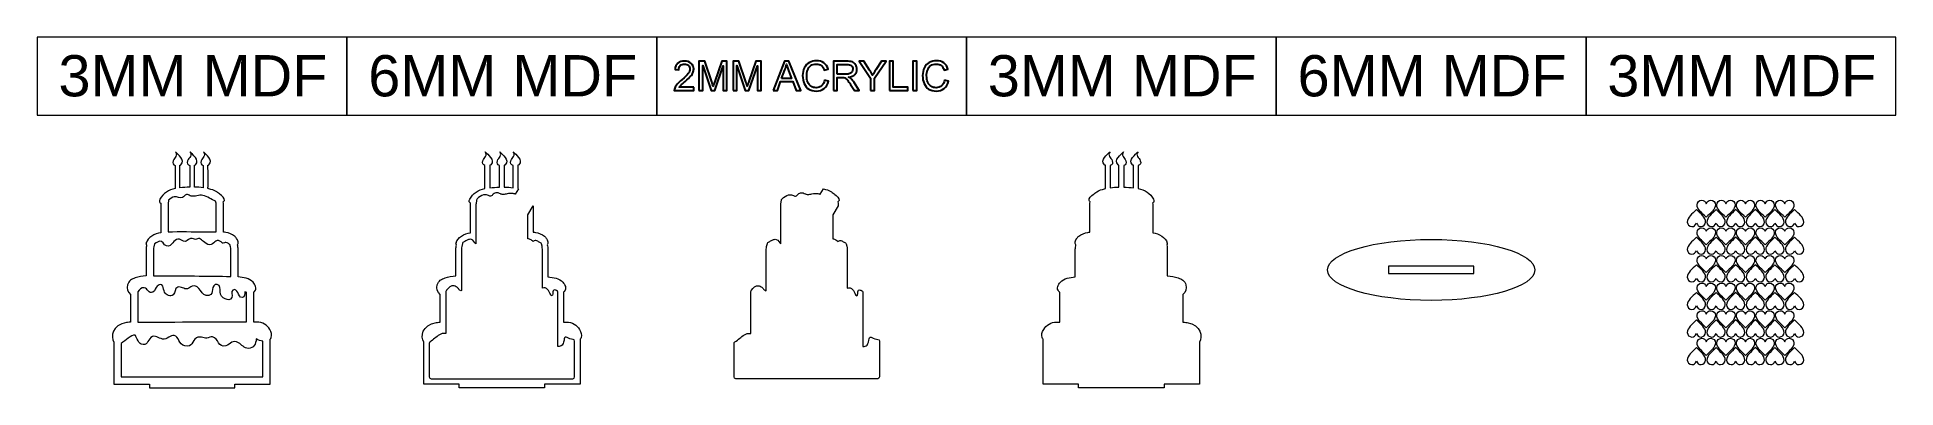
# Model space of a CAD drawing. Header units: millimetres. Extents: x -1421 to 1627, y -190 to 386.
import ezdxf

# ---------------------------------------------------------------- set-up
doc = ezdxf.new("R2010")
doc.units = ezdxf.units.MM
doc.header["$MEASUREMENT"] = 0
doc.layers.add('Camada 1', color=7, linetype='Continuous')
doc.styles.add('0', font='arial.ttf', dxfattribs={"height": 1})

msp = doc.modelspace()

# ---------------------------------------------------------------- texts
at = {"layer": 'Camada 1', "color": 142, "style": '0'}
for s, p in [('3MM MDF', (-1385.619, 288.6827)), ('6MM MDF', (-877.619, 288.6827)), ('3MM MDF', (138.381, 288.6827)), ('6MM MDF', (646.381, 288.6827)), ('3MM MDF', (1154.381, 288.6827))]:
    msp.add_text(s, height=67.67028, dxfattribs=at).set_placement(p)

# ---------------------------------------------------------------- linework, layer by layer
at = {"layer": 'Camada 1', "color": 142, "lineweight": 18}
for points in [[(-1420.5285, 257.9831), (-912.5285, 257.9831), (-912.5285, 385.8307), (-1420.5285, 385.8307), (-1420.5285, 257.9831)], [(-912.5285, 257.9831), (-404.5285, 257.9831), (-404.5285, 385.8307), (-912.5285, 385.8307), (-912.5285, 257.9831)], [(-404.5285, 257.9831), (103.4715, 257.9831), (103.4715, 385.8307), (-404.5285, 385.8307), (-404.5285, 257.9831)], [(103.4715, 257.9831), (611.4715, 257.9831), (611.4715, 385.8307), (103.4715, 385.8307), (103.4715, 257.9831)], [(611.4715, 257.9831), (1119.4715, 257.9831), (1119.4715, 385.8307), (611.4715, 385.8307), (611.4715, 257.9831)], [(1119.4715, 257.9831), (1627.4715, 257.9831), (1627.4715, 385.8307), (1119.4715, 385.8307), (1119.4715, 257.9831)]]:
    msp.add_lwpolyline(points, close=True, dxfattribs=at)
at = {"layer": 'Camada 1', "color": 142}
for points, knots in [([(-343.8464, 303.921), (-343.8464, 303.921), (-343.8464, 298.2774), (-343.8464, 298.2774), (-343.8464, 298.2774), (-343.8464, 298.2774), (-375.6927, 298.2774), (-375.6927, 298.2774), (-375.6927, 298.2774), (-375.7375, 299.6995), (-375.5023, 301.0656), (-374.9984, 302.387), (-374.9984, 302.387), (-374.181, 304.5481), (-372.8709, 306.6869), (-371.0681, 308.7808), (-371.0681, 308.7808), (-369.2652, 310.8748), (-366.6897, 313.2935), (-363.3416, 316.037), (-363.3416, 316.037), (-358.1347, 320.3257), (-354.5962, 323.7186), (-352.7486, 326.2269), (-352.7486, 326.2269), (-350.8898, 328.7351), (-349.9604, 331.1091), (-349.9604, 333.3486), (-349.9604, 333.3486), (-349.9604, 335.6889), (-350.8002, 337.6597), (-352.4799, 339.2722), (-352.4799, 339.2722), (-354.1595, 340.8734), (-356.3543, 341.6797), (-359.0529, 341.6797), (-359.0529, 341.6797), (-361.9083, 341.6797), (-364.1927, 340.8287), (-365.9059, 339.1266), (-365.9059, 339.1266), (-367.6192, 337.4358), (-368.4814, 335.0842), (-368.5038, 332.0721), (-368.5038, 332.0721), (-368.5038, 332.0721), (-374.5505, 332.6767), (-374.5505, 332.6767), (-374.5505, 332.6767), (-374.1362, 337.2006), (-372.5685, 340.6495), (-369.8587, 343.0234), (-369.8587, 343.0234), (-367.1377, 345.3973), (-363.4984, 346.5843), (-358.9185, 346.5843), (-358.9185, 346.5843), (-354.3051, 346.5843), (-350.6434, 345.3077), (-347.956, 342.7435), (-347.956, 342.7435), (-345.2574, 340.1792), (-343.9136, 336.999), (-343.9136, 333.2142), (-343.9136, 333.2142), (-343.9136, 331.2882), (-344.3055, 329.3958), (-345.1006, 327.537), (-345.1006, 327.537), (-345.8844, 325.667), (-347.1946, 323.7074), (-349.0198, 321.647), (-349.0198, 321.647), (-350.8562, 319.5978), (-353.8908, 316.7648), (-358.1235, 313.1815), (-358.1235, 313.1815), (-361.6732, 310.203), (-363.9575, 308.1874), (-364.9653, 307.1236), (-364.9653, 307.1236), (-365.9731, 306.0598), (-366.8017, 304.996), (-367.4624, 303.921), (-367.4624, 303.921), (-367.4624, 303.921), (-343.8464, 303.921), (-343.8464, 303.921)], [0, 0, 0, 0, 0.043478261, 0.043478261, 0.043478261, 0.043478261, 0.086956522, 0.086956522, 0.086956522, 0.086956522, 0.130434783, 0.130434783, 0.130434783, 0.130434783, 0.173913043, 0.173913043, 0.173913043, 0.173913043, 0.217391304, 0.217391304, 0.217391304, 0.217391304, 0.260869565, 0.260869565, 0.260869565, 0.260869565, 0.304347826, 0.304347826, 0.304347826, 0.304347826, 0.347826087, 0.347826087, 0.347826087, 0.347826087, 0.391304348, 0.391304348, 0.391304348, 0.391304348, 0.434782609, 0.434782609, 0.434782609, 0.434782609, 0.47826087, 0.47826087, 0.47826087, 0.47826087, 0.52173913, 0.52173913, 0.52173913, 0.52173913, 0.565217391, 0.565217391, 0.565217391, 0.565217391, 0.608695652, 0.608695652, 0.608695652, 0.608695652, 0.652173913, 0.652173913, 0.652173913, 0.652173913, 0.695652174, 0.695652174, 0.695652174, 0.695652174, 0.739130435, 0.739130435, 0.739130435, 0.739130435, 0.782608696, 0.782608696, 0.782608696, 0.782608696, 0.826086957, 0.826086957, 0.826086957, 0.826086957, 0.869565217, 0.869565217, 0.869565217, 0.869565217, 0.913043478, 0.913043478, 0.913043478, 0.913043478, 1, 1, 1, 1]), ([(-335.2354, 298.2774), (-335.2354, 298.2774), (-335.2354, 346.3827), (-335.2354, 346.3827), (-335.2354, 346.3827), (-335.2354, 346.3827), (-325.695, 346.3827), (-325.695, 346.3827), (-325.695, 346.3827), (-325.695, 346.3827), (-314.3181, 312.3305), (-314.3181, 312.3305), (-314.3181, 312.3305), (-313.2655, 309.1616), (-312.5041, 306.7877), (-312.0226, 305.2088), (-312.0226, 305.2088), (-311.4739, 306.9556), (-310.6117, 309.5311), (-309.4471, 312.924), (-309.4471, 312.924), (-309.4471, 312.924), (-297.8687, 346.3827), (-297.8687, 346.3827), (-297.8687, 346.3827), (-297.8687, 346.3827), (-289.3473, 346.3827), (-289.3473, 346.3827), (-289.3473, 346.3827), (-289.3473, 346.3827), (-289.3473, 298.2774), (-289.3473, 298.2774), (-289.3473, 298.2774), (-289.3473, 298.2774), (-295.4612, 298.2774), (-295.4612, 298.2774), (-295.4612, 298.2774), (-295.4612, 298.2774), (-295.4612, 338.5219), (-295.4612, 338.5219), (-295.4612, 338.5219), (-295.4612, 338.5219), (-309.5031, 298.2774), (-309.5031, 298.2774), (-309.5031, 298.2774), (-309.5031, 298.2774), (-315.2363, 298.2774), (-315.2363, 298.2774), (-315.2363, 298.2774), (-315.2363, 298.2774), (-329.1215, 339.261), (-329.1215, 339.261), (-329.1215, 339.261), (-329.1215, 339.261), (-329.1215, 298.2774), (-329.1215, 298.2774), (-329.1215, 298.2774), (-329.1215, 298.2774), (-335.2354, 298.2774), (-335.2354, 298.2774)], [0, 0, 0, 0, 0.0625, 0.0625, 0.0625, 0.0625, 0.125, 0.125, 0.125, 0.125, 0.1875, 0.1875, 0.1875, 0.1875, 0.25, 0.25, 0.25, 0.25, 0.3125, 0.3125, 0.3125, 0.3125, 0.375, 0.375, 0.375, 0.375, 0.4375, 0.4375, 0.4375, 0.4375, 0.5, 0.5, 0.5, 0.5, 0.5625, 0.5625, 0.5625, 0.5625, 0.625, 0.625, 0.625, 0.625, 0.6875, 0.6875, 0.6875, 0.6875, 0.75, 0.75, 0.75, 0.75, 0.8125, 0.8125, 0.8125, 0.8125, 0.875, 0.875, 0.875, 0.875, 1, 1, 1, 1]), ([(-279.2693, 298.2774), (-279.2693, 298.2774), (-279.2693, 346.3827), (-279.2693, 346.3827), (-279.2693, 346.3827), (-279.2693, 346.3827), (-269.7289, 346.3827), (-269.7289, 346.3827), (-269.7289, 346.3827), (-269.7289, 346.3827), (-258.352, 312.3305), (-258.352, 312.3305), (-258.352, 312.3305), (-257.2994, 309.1616), (-256.538, 306.7877), (-256.0565, 305.2088), (-256.0565, 305.2088), (-255.5078, 306.9556), (-254.6456, 309.5311), (-253.481, 312.924), (-253.481, 312.924), (-253.481, 312.924), (-241.9026, 346.3827), (-241.9026, 346.3827), (-241.9026, 346.3827), (-241.9026, 346.3827), (-233.3812, 346.3827), (-233.3812, 346.3827), (-233.3812, 346.3827), (-233.3812, 346.3827), (-233.3812, 298.2774), (-233.3812, 298.2774), (-233.3812, 298.2774), (-233.3812, 298.2774), (-239.4951, 298.2774), (-239.4951, 298.2774), (-239.4951, 298.2774), (-239.4951, 298.2774), (-239.4951, 338.5219), (-239.4951, 338.5219), (-239.4951, 338.5219), (-239.4951, 338.5219), (-253.537, 298.2774), (-253.537, 298.2774), (-253.537, 298.2774), (-253.537, 298.2774), (-259.2702, 298.2774), (-259.2702, 298.2774), (-259.2702, 298.2774), (-259.2702, 298.2774), (-273.1554, 339.261), (-273.1554, 339.261), (-273.1554, 339.261), (-273.1554, 339.261), (-273.1554, 298.2774), (-273.1554, 298.2774), (-273.1554, 298.2774), (-273.1554, 298.2774), (-279.2693, 298.2774), (-279.2693, 298.2774)], [0, 0, 0, 0, 0.0625, 0.0625, 0.0625, 0.0625, 0.125, 0.125, 0.125, 0.125, 0.1875, 0.1875, 0.1875, 0.1875, 0.25, 0.25, 0.25, 0.25, 0.3125, 0.3125, 0.3125, 0.3125, 0.375, 0.375, 0.375, 0.375, 0.4375, 0.4375, 0.4375, 0.4375, 0.5, 0.5, 0.5, 0.5, 0.5625, 0.5625, 0.5625, 0.5625, 0.625, 0.625, 0.625, 0.625, 0.6875, 0.6875, 0.6875, 0.6875, 0.75, 0.75, 0.75, 0.75, 0.8125, 0.8125, 0.8125, 0.8125, 0.875, 0.875, 0.875, 0.875, 1, 1, 1, 1]), ([(-213.4829, 298.2774), (-213.4829, 298.2774), (-195.0291, 346.3827), (-195.0291, 346.3827), (-195.0291, 346.3827), (-195.0291, 346.3827), (-188.0305, 346.3827), (-188.0305, 346.3827), (-188.0305, 346.3827), (-188.0305, 346.3827), (-168.4457, 298.2774), (-168.4457, 298.2774), (-168.4457, 298.2774), (-168.4457, 298.2774), (-175.6906, 298.2774), (-175.6906, 298.2774), (-175.6906, 298.2774), (-175.6906, 298.2774), (-181.2559, 312.8568), (-181.2559, 312.8568), (-181.2559, 312.8568), (-181.2559, 312.8568), (-201.5125, 312.8568), (-201.5125, 312.8568), (-201.5125, 312.8568), (-201.5125, 312.8568), (-206.7307, 298.2774), (-206.7307, 298.2774), (-206.7307, 298.2774), (-206.7307, 298.2774), (-213.4829, 298.2774), (-213.4829, 298.2774)], [0, 0, 0, 0, 0.111111111, 0.111111111, 0.111111111, 0.111111111, 0.222222222, 0.222222222, 0.222222222, 0.222222222, 0.333333333, 0.333333333, 0.333333333, 0.333333333, 0.444444444, 0.444444444, 0.444444444, 0.444444444, 0.555555556, 0.555555556, 0.555555556, 0.555555556, 0.666666667, 0.666666667, 0.666666667, 0.666666667, 0.777777778, 0.777777778, 0.777777778, 0.777777778, 1, 1, 1, 1]), ([(-199.6425, 318.0301), (-199.6425, 318.0301), (-183.2491, 318.0301), (-183.2491, 318.0301), (-183.2491, 318.0301), (-183.2491, 318.0301), (-188.2657, 331.3666), (-188.2657, 331.3666), (-188.2657, 331.3666), (-189.7773, 335.4202), (-190.9195, 338.7683), (-191.7146, 341.4109), (-191.7146, 341.4109), (-192.3752, 338.2756), (-193.2598, 335.1962), (-194.3684, 332.1504), (-194.3684, 332.1504), (-194.3684, 332.1504), (-199.6425, 318.0301), (-199.6425, 318.0301)], [0, 0, 0, 0, 0.166666667, 0.166666667, 0.166666667, 0.166666667, 0.333333333, 0.333333333, 0.333333333, 0.333333333, 0.5, 0.5, 0.5, 0.5, 0.666666667, 0.666666667, 0.666666667, 0.666666667, 1, 1, 1, 1]), ([(-129.1306, 315.1523), (-129.1306, 315.1523), (-122.7479, 313.5399), (-122.7479, 313.5399), (-122.7479, 313.5399), (-124.0804, 308.3105), (-126.4767, 304.3354), (-129.9368, 301.5919), (-129.9368, 301.5919), (-133.3969, 298.8485), (-137.6297, 297.4712), (-142.635, 297.4712), (-142.635, 297.4712), (-147.8084, 297.4712), (-152.0187, 298.5237), (-155.266, 300.6401), (-155.266, 300.6401), (-158.5134, 302.7453), (-160.9769, 305.8023), (-162.6677, 309.7998), (-162.6677, 309.7998), (-164.3586, 313.8086), (-165.2096, 318.0973), (-165.2096, 322.6884), (-165.2096, 322.6884), (-165.2096, 327.6938), (-164.2578, 332.0609), (-162.343, 335.7897), (-162.343, 335.7897), (-160.4282, 339.5185), (-157.7071, 342.3515), (-154.1799, 344.2887), (-154.1799, 344.2887), (-150.6526, 346.226), (-146.767, 347.189), (-142.5342, 347.189), (-142.5342, 347.189), (-137.7192, 347.189), (-133.6769, 345.9684), (-130.4071, 343.5161), (-130.4071, 343.5161), (-127.1262, 341.0638), (-124.8419, 337.6261), (-123.5541, 333.1918), (-123.5541, 333.1918), (-123.5541, 333.1918), (-129.8025, 331.7137), (-129.8025, 331.7137), (-129.8025, 331.7137), (-130.911, 335.2074), (-132.5347, 337.7605), (-134.6511, 339.3506), (-134.6511, 339.3506), (-136.7674, 340.9518), (-139.4325, 341.7469), (-142.6462, 341.7469), (-142.6462, 341.7469), (-146.3303, 341.7469), (-149.4208, 340.8623), (-151.8955, 339.093), (-151.8955, 339.093), (-154.3702, 337.3238), (-156.1171, 334.9387), (-157.1137, 331.9601), (-157.1137, 331.9601), (-158.1214, 328.9703), (-158.6253, 325.8909), (-158.6253, 322.722), (-158.6253, 322.722), (-158.6253, 318.6348), (-158.0319, 315.0628), (-156.8449, 312.017), (-156.8449, 312.017), (-155.658, 308.96), (-153.8103, 306.6869), (-151.302, 305.1752), (-151.302, 305.1752), (-148.7938, 303.6635), (-146.0839, 302.9132), (-143.1613, 302.9132), (-143.1613, 302.9132), (-139.6005, 302.9132), (-136.5995, 303.9434), (-134.136, 305.9926), (-134.136, 305.9926), (-131.6725, 308.053), (-130.004, 311.0988), (-129.1306, 315.1523)], [0, 0, 0, 0, 0.043478261, 0.043478261, 0.043478261, 0.043478261, 0.086956522, 0.086956522, 0.086956522, 0.086956522, 0.130434783, 0.130434783, 0.130434783, 0.130434783, 0.173913043, 0.173913043, 0.173913043, 0.173913043, 0.217391304, 0.217391304, 0.217391304, 0.217391304, 0.260869565, 0.260869565, 0.260869565, 0.260869565, 0.304347826, 0.304347826, 0.304347826, 0.304347826, 0.347826087, 0.347826087, 0.347826087, 0.347826087, 0.391304348, 0.391304348, 0.391304348, 0.391304348, 0.434782609, 0.434782609, 0.434782609, 0.434782609, 0.47826087, 0.47826087, 0.47826087, 0.47826087, 0.52173913, 0.52173913, 0.52173913, 0.52173913, 0.565217391, 0.565217391, 0.565217391, 0.565217391, 0.608695652, 0.608695652, 0.608695652, 0.608695652, 0.652173913, 0.652173913, 0.652173913, 0.652173913, 0.695652174, 0.695652174, 0.695652174, 0.695652174, 0.739130435, 0.739130435, 0.739130435, 0.739130435, 0.782608696, 0.782608696, 0.782608696, 0.782608696, 0.826086957, 0.826086957, 0.826086957, 0.826086957, 0.869565217, 0.869565217, 0.869565217, 0.869565217, 0.913043478, 0.913043478, 0.913043478, 0.913043478, 1, 1, 1, 1]), ([(-114.7416, 298.2774), (-114.7416, 298.2774), (-114.7416, 346.3827), (-114.7416, 346.3827), (-114.7416, 346.3827), (-114.7416, 346.3827), (-93.4212, 346.3827), (-93.4212, 346.3827), (-93.4212, 346.3827), (-89.1325, 346.3827), (-85.8739, 345.946), (-83.6456, 345.0838), (-83.6456, 345.0838), (-81.4172, 344.2216), (-79.6368, 342.6987), (-78.3043, 340.5151), (-78.3043, 340.5151), (-76.9717, 338.3316), (-76.3111, 335.9129), (-76.3111, 333.2702), (-76.3111, 333.2702), (-76.3111, 329.8549), (-77.4197, 326.9771), (-79.6256, 324.6368), (-79.6256, 324.6368), (-81.8316, 322.2965), (-85.2357, 320.8184), (-89.8491, 320.1801), (-89.8491, 320.1801), (-88.1583, 319.3739), (-86.8817, 318.5676), (-86.0083, 317.7838), (-86.0083, 317.7838), (-84.1495, 316.0817), (-82.3914, 313.943), (-80.7454, 311.3787), (-80.7454, 311.3787), (-80.7454, 311.3787), (-72.4255, 298.2774), (-72.4255, 298.2774), (-72.4255, 298.2774), (-72.4255, 298.2774), (-80.3759, 298.2774), (-80.3759, 298.2774), (-80.3759, 298.2774), (-80.3759, 298.2774), (-86.7361, 308.2881), (-86.7361, 308.2881), (-86.7361, 308.2881), (-88.5838, 311.1883), (-90.1178, 313.3943), (-91.316, 314.9284), (-91.316, 314.9284), (-92.5254, 316.4625), (-93.6003, 317.5262), (-94.5521, 318.1421), (-94.5521, 318.1421), (-95.4927, 318.7468), (-96.4669, 319.1723), (-97.4523, 319.4187), (-97.4523, 319.4187), (-98.169, 319.5642), (-99.3448, 319.6426), (-100.9908, 319.6426), (-100.9908, 319.6426), (-100.9908, 319.6426), (-108.3589, 319.6426), (-108.3589, 319.6426), (-108.3589, 319.6426), (-108.3589, 319.6426), (-108.3589, 298.2774), (-108.3589, 298.2774), (-108.3589, 298.2774), (-108.3589, 298.2774), (-114.7416, 298.2774), (-114.7416, 298.2774)], [0, 0, 0, 0, 0.05, 0.05, 0.05, 0.05, 0.1, 0.1, 0.1, 0.1, 0.15, 0.15, 0.15, 0.15, 0.2, 0.2, 0.2, 0.2, 0.25, 0.25, 0.25, 0.25, 0.3, 0.3, 0.3, 0.3, 0.35, 0.35, 0.35, 0.35, 0.4, 0.4, 0.4, 0.4, 0.45, 0.45, 0.45, 0.45, 0.5, 0.5, 0.5, 0.5, 0.55, 0.55, 0.55, 0.55, 0.6, 0.6, 0.6, 0.6, 0.65, 0.65, 0.65, 0.65, 0.7, 0.7, 0.7, 0.7, 0.75, 0.75, 0.75, 0.75, 0.8, 0.8, 0.8, 0.8, 0.85, 0.85, 0.85, 0.85, 0.9, 0.9, 0.9, 0.9, 1, 1, 1, 1]), ([(-108.3589, 325.1519), (-108.3589, 325.1519), (-94.6977, 325.1519), (-94.6977, 325.1519), (-94.6977, 325.1519), (-91.7863, 325.1519), (-89.5244, 325.4542), (-87.8895, 326.0589), (-87.8895, 326.0589), (-86.2546, 326.6524), (-85.0117, 327.6154), (-84.1719, 328.9479), (-84.1719, 328.9479), (-83.3208, 330.2692), (-82.8953, 331.7025), (-82.8953, 333.259), (-82.8953, 333.259), (-82.8953, 335.5321), (-83.7128, 337.4134), (-85.3588, 338.8803), (-85.3588, 338.8803), (-87.0049, 340.3472), (-89.6028, 341.075), (-93.1524, 341.075), (-93.1524, 341.075), (-93.1524, 341.075), (-108.3589, 341.075), (-108.3589, 341.075), (-108.3589, 341.075), (-108.3589, 341.075), (-108.3589, 325.1519), (-108.3589, 325.1519)], [0, 0, 0, 0, 0.111111111, 0.111111111, 0.111111111, 0.111111111, 0.222222222, 0.222222222, 0.222222222, 0.222222222, 0.333333333, 0.333333333, 0.333333333, 0.333333333, 0.444444444, 0.444444444, 0.444444444, 0.444444444, 0.555555556, 0.555555556, 0.555555556, 0.555555556, 0.666666667, 0.666666667, 0.666666667, 0.666666667, 0.777777778, 0.777777778, 0.777777778, 0.777777778, 1, 1, 1, 1]), ([(-54.0052, 298.2774), (-54.0052, 298.2774), (-54.0052, 318.6572), (-54.0052, 318.6572), (-54.0052, 318.6572), (-54.0052, 318.6572), (-72.5486, 346.3827), (-72.5486, 346.3827), (-72.5486, 346.3827), (-72.5486, 346.3827), (-64.8894, 346.3827), (-64.8894, 346.3827), (-64.8894, 346.3827), (-64.8894, 346.3827), (-55.3826, 331.8257), (-55.3826, 331.8257), (-55.3826, 331.8257), (-53.6133, 329.1271), (-51.9673, 326.4284), (-50.4668, 323.7298), (-50.4668, 323.7298), (-48.9999, 326.2493), (-47.2194, 329.0711), (-45.1479, 332.2064), (-45.1479, 332.2064), (-45.1479, 332.2064), (-35.8314, 346.3827), (-35.8314, 346.3827), (-35.8314, 346.3827), (-35.8314, 346.3827), (-28.4073, 346.3827), (-28.4073, 346.3827), (-28.4073, 346.3827), (-28.4073, 346.3827), (-47.6226, 318.6572), (-47.6226, 318.6572), (-47.6226, 318.6572), (-47.6226, 318.6572), (-47.6226, 298.2774), (-47.6226, 298.2774), (-47.6226, 298.2774), (-47.6226, 298.2774), (-54.0052, 298.2774), (-54.0052, 298.2774)], [0, 0, 0, 0, 0.083333333, 0.083333333, 0.083333333, 0.083333333, 0.166666667, 0.166666667, 0.166666667, 0.166666667, 0.25, 0.25, 0.25, 0.25, 0.333333333, 0.333333333, 0.333333333, 0.333333333, 0.416666667, 0.416666667, 0.416666667, 0.416666667, 0.5, 0.5, 0.5, 0.5, 0.583333333, 0.583333333, 0.583333333, 0.583333333, 0.666666667, 0.666666667, 0.666666667, 0.666666667, 0.75, 0.75, 0.75, 0.75, 0.833333333, 0.833333333, 0.833333333, 0.833333333, 1, 1, 1, 1]), ([(-23.0212, 298.2774), (-23.0212, 298.2774), (-23.0212, 346.3827), (-23.0212, 346.3827), (-23.0212, 346.3827), (-23.0212, 346.3827), (-16.6385, 346.3827), (-16.6385, 346.3827), (-16.6385, 346.3827), (-16.6385, 346.3827), (-16.6385, 303.921), (-16.6385, 303.921), (-16.6385, 303.921), (-16.6385, 303.921), (7.011, 303.921), (7.011, 303.921), (7.011, 303.921), (7.011, 303.921), (7.011, 298.2774), (7.011, 298.2774), (7.011, 298.2774), (7.011, 298.2774), (-23.0212, 298.2774), (-23.0212, 298.2774)], [0, 0, 0, 0, 0.142857143, 0.142857143, 0.142857143, 0.142857143, 0.285714286, 0.285714286, 0.285714286, 0.285714286, 0.428571429, 0.428571429, 0.428571429, 0.428571429, 0.571428571, 0.571428571, 0.571428571, 0.571428571, 0.714285714, 0.714285714, 0.714285714, 0.714285714, 1, 1, 1, 1]), ([(15.6892, 298.2774), (15.6892, 298.2774), (15.6892, 346.3827), (15.6892, 346.3827), (15.6892, 346.3827), (15.6892, 346.3827), (22.0719, 346.3827), (22.0719, 346.3827), (22.0719, 346.3827), (22.0719, 346.3827), (22.0719, 298.2774), (22.0719, 298.2774), (22.0719, 298.2774), (22.0719, 298.2774), (15.6892, 298.2774), (15.6892, 298.2774)], [0, 0, 0, 0, 0.2, 0.2, 0.2, 0.2, 0.4, 0.4, 0.4, 0.4, 0.6, 0.6, 0.6, 0.6, 1, 1, 1, 1]), ([(67.5458, 315.1523), (67.5458, 315.1523), (73.9285, 313.5399), (73.9285, 313.5399), (73.9285, 313.5399), (72.596, 308.3105), (70.1997, 304.3354), (66.7396, 301.5919), (66.7396, 301.5919), (63.2795, 298.8485), (59.0467, 297.4712), (54.0414, 297.4712), (54.0414, 297.4712), (48.868, 297.4712), (44.6577, 298.5237), (41.4104, 300.6401), (41.4104, 300.6401), (38.163, 302.7453), (35.6995, 305.8023), (34.0087, 309.7998), (34.0087, 309.7998), (32.3178, 313.8086), (31.4668, 318.0973), (31.4668, 322.6884), (31.4668, 322.6884), (31.4668, 327.6938), (32.4186, 332.0609), (34.3334, 335.7897), (34.3334, 335.7897), (36.2482, 339.5185), (38.9693, 342.3515), (42.4965, 344.2887), (42.4965, 344.2887), (46.0238, 346.226), (49.9094, 347.189), (54.1422, 347.189), (54.1422, 347.189), (58.9572, 347.189), (62.9995, 345.9684), (66.2693, 343.5161), (66.2693, 343.5161), (69.5502, 341.0638), (71.8345, 337.6261), (73.1223, 333.1918), (73.1223, 333.1918), (73.1223, 333.1918), (66.8739, 331.7137), (66.8739, 331.7137), (66.8739, 331.7137), (65.7654, 335.2074), (64.1417, 337.7605), (62.0253, 339.3506), (62.0253, 339.3506), (59.909, 340.9518), (57.2439, 341.7469), (54.0302, 341.7469), (54.0302, 341.7469), (50.3461, 341.7469), (47.2556, 340.8623), (44.7809, 339.093), (44.7809, 339.093), (42.3062, 337.3238), (40.5593, 334.9387), (39.5627, 331.9601), (39.5627, 331.9601), (38.555, 328.9703), (38.0511, 325.8909), (38.0511, 322.722), (38.0511, 322.722), (38.0511, 318.6348), (38.6445, 315.0628), (39.8315, 312.017), (39.8315, 312.017), (41.0184, 308.96), (42.8661, 306.6869), (45.3744, 305.1752), (45.3744, 305.1752), (47.8826, 303.6635), (50.5925, 302.9132), (53.5151, 302.9132), (53.5151, 302.9132), (57.0759, 302.9132), (60.0769, 303.9434), (62.5404, 305.9926), (62.5404, 305.9926), (65.0039, 308.053), (66.6724, 311.0988), (67.5458, 315.1523)], [0, 0, 0, 0, 0.043478261, 0.043478261, 0.043478261, 0.043478261, 0.086956522, 0.086956522, 0.086956522, 0.086956522, 0.130434783, 0.130434783, 0.130434783, 0.130434783, 0.173913043, 0.173913043, 0.173913043, 0.173913043, 0.217391304, 0.217391304, 0.217391304, 0.217391304, 0.260869565, 0.260869565, 0.260869565, 0.260869565, 0.304347826, 0.304347826, 0.304347826, 0.304347826, 0.347826087, 0.347826087, 0.347826087, 0.347826087, 0.391304348, 0.391304348, 0.391304348, 0.391304348, 0.434782609, 0.434782609, 0.434782609, 0.434782609, 0.47826087, 0.47826087, 0.47826087, 0.47826087, 0.52173913, 0.52173913, 0.52173913, 0.52173913, 0.565217391, 0.565217391, 0.565217391, 0.565217391, 0.608695652, 0.608695652, 0.608695652, 0.608695652, 0.652173913, 0.652173913, 0.652173913, 0.652173913, 0.695652174, 0.695652174, 0.695652174, 0.695652174, 0.739130435, 0.739130435, 0.739130435, 0.739130435, 0.782608696, 0.782608696, 0.782608696, 0.782608696, 0.826086957, 0.826086957, 0.826086957, 0.826086957, 0.869565217, 0.869565217, 0.869565217, 0.869565217, 0.913043478, 0.913043478, 0.913043478, 0.913043478, 1, 1, 1, 1])]:
    msp.add_open_spline(points, degree=3, knots=knots, dxfattribs=at)
at = {"layer": 'Camada 1', "color": 250, "lineweight": 20}
for points, knots in [([(-1096.4356, -183.5169), (-1096.4356, -183.5169), (-1096.4356, -189.5169), (-1096.4356, -189.5169), (-1096.4356, -189.5169), (-1096.4356, -189.5169), (-1236.4356, -189.5169), (-1236.4356, -189.5169), (-1236.4356, -189.5169), (-1236.4356, -189.5169), (-1236.4356, -183.5169), (-1236.4356, -183.5169), (-1236.4356, -183.5169), (-1236.4356, -183.5169), (-1294.6709, -183.5169), (-1294.6709, -183.5169), (-1294.6709, -183.5169), (-1294.6709, -183.5169), (-1294.6709, -114.4237), (-1294.6709, -114.4237), (-1294.6709, -114.4237), (-1299.9571, -105.5705), (-1297.9907, -86.2871), (-1273.8794, -82.4763), (-1273.8794, -82.4763), (-1273.3317, -82.3807), (-1272.7779, -82.3028), (-1272.2186, -82.2433), (-1272.2186, -82.2433), (-1270.6048, -82.0461), (-1269.0172, -81.9385), (-1267.4314, -81.8783), (-1267.4314, -81.8783), (-1267.4314, -81.8783), (-1267.4314, -36.1475), (-1267.4314, -36.1475), (-1267.4314, -36.1475), (-1272.2494, -33.3746), (-1274.0566, -25.6674), (-1272.4542, -20.6358), (-1272.4542, -20.6358), (-1270.2446, -13.6973), (-1265.5261, -11.3451), (-1259.579, -9.0719), (-1259.579, -9.0719), (-1254.338, -7.0693), (-1248.1423, -6.1507), (-1241.8674, -5.7551), (-1241.8674, -5.7551), (-1241.8674, -5.7551), (-1241.8674, 37.7531), (-1241.8674, 37.7531), (-1241.8674, 37.7531), (-1241.8674, 40.1978), (-1241.5574, 42.5611), (-1240.9709, 44.7958), (-1240.9709, 44.7958), (-1241.4661, 45.5905), (-1241.7308, 46.7346), (-1241.6994, 48.3104), (-1241.6994, 48.3104), (-1241.7031, 48.1236), (-1241.6769, 47.9393), (-1241.6208, 47.7606), (-1241.6208, 47.7606), (-1239.1069, 58.3907), (-1228.1717, 62.9823), (-1217.9804, 64.9052), (-1217.9804, 64.9052), (-1217.9804, 64.9052), (-1217.9804, 110.6711), (-1217.9804, 110.6711), (-1217.9804, 110.6711), (-1217.9804, 111.6835), (-1217.9206, 112.682), (-1217.8042, 113.6631), (-1217.8042, 113.6631), (-1219.8488, 114.5012), (-1220.8077, 116.6042), (-1219.1381, 119.8924), (-1219.1381, 119.8924), (-1213.9515, 130.1072), (-1204.8001, 135.4276), (-1194.165, 137.6355), (-1194.165, 137.6355), (-1194.165, 137.6355), (-1194.165, 175.2588), (-1194.165, 175.2588), (-1194.165, 175.2588), (-1197.1947, 176.2072), (-1199.2805, 178.6262), (-1197.4997, 183.112), (-1197.4997, 183.112), (-1195.6036, 187.8881), (-1188.9053, 192.372), (-1193.839, 197.4831), (-1193.839, 197.4831), (-1190.243, 193.7587), (-1176.58, 183.9236), (-1184.7637, 176.5471), (-1184.7637, 176.5471), (-1185.1741, 176.1774), (-1185.7145, 175.8566), (-1186.343, 175.5934), (-1186.343, 175.5934), (-1186.343, 163.3095), (-1186.2853, 151.0091), (-1186.3326, 138.7239), (-1186.3326, 138.7239), (-1181.2336, 139.1989), (-1175.8563, 139.6039), (-1170.4073, 139.786), (-1170.4073, 139.786), (-1170.4073, 139.786), (-1170.4073, 175.2588), (-1170.4073, 175.2588), (-1170.4073, 175.2588), (-1173.4369, 176.2072), (-1175.5228, 178.6262), (-1173.742, 183.112), (-1173.742, 183.112), (-1171.8458, 187.8881), (-1165.1476, 192.372), (-1170.0812, 197.4831), (-1170.0812, 197.4831), (-1166.4852, 193.7587), (-1152.8223, 183.9236), (-1161.0059, 176.5471), (-1161.0059, 176.5471), (-1161.4164, 176.1774), (-1161.9568, 175.8566), (-1162.5852, 175.5934), (-1162.5852, 175.5934), (-1162.5852, 163.6941), (-1162.5311, 151.7792), (-1162.5707, 139.8778), (-1162.5707, 139.8778), (-1157.7169, 139.8195), (-1152.8845, 139.5283), (-1148.2178, 138.8973), (-1148.2178, 138.8973), (-1148.2178, 138.8973), (-1148.2178, 175.2588), (-1148.2178, 175.2588), (-1148.2178, 175.2588), (-1151.2474, 176.2072), (-1153.3333, 178.6262), (-1151.5525, 183.112), (-1151.5525, 183.112), (-1149.6563, 187.8881), (-1142.9581, 192.372), (-1147.8918, 197.4831), (-1147.8918, 197.4831), (-1144.2958, 193.7587), (-1130.6328, 183.9236), (-1138.8165, 176.5471), (-1138.8165, 176.5471), (-1139.2269, 176.1774), (-1139.7673, 175.8566), (-1140.3958, 175.5934), (-1140.3958, 175.5934), (-1140.3958, 162.8878), (-1140.3341, 150.1646), (-1140.3907, 137.4589), (-1140.3907, 137.4589), (-1139.9069, 137.3437), (-1139.426, 137.2237), (-1138.9483, 137.0987), (-1138.9483, 137.0987), (-1134.2199, 135.8617), (-1130.1684, 134.6446), (-1125.9901, 132.1218), (-1125.9901, 132.1218), (-1124.1988, 131.0413), (-1122.0552, 129.0377), (-1120.3669, 127.8125), (-1120.3669, 127.8125), (-1118.0103, 126.1024), (-1112.2841, 121.1483), (-1113.4325, 117.8482), (-1113.4325, 117.8482), (-1113.7761, 116.8627), (-1114.4801, 116.1944), (-1115.4059, 115.7636), (-1115.4059, 115.7636), (-1115.0676, 114.119), (-1114.8899, 112.4158), (-1114.8899, 110.6711), (-1114.8899, 110.6711), (-1114.8899, 110.6711), (-1114.8899, 66.0505), (-1114.8899, 66.0505), (-1114.8899, 66.0505), (-1113.6957, 65.8972), (-1112.5042, 65.7099), (-1111.3162, 65.4824), (-1111.3162, 65.4824), (-1106.1499, 64.493), (-1100.8572, 62.6456), (-1096.6804, 59.3482), (-1096.6804, 59.3482), (-1095.6693, 58.552), (-1094.49, 57.2644), (-1093.4534, 55.7393), (-1093.4534, 55.7393), (-1091.2079, 52.4359), (-1089.6434, 48.0183), (-1091.9727, 45.0675), (-1091.9727, 45.0675), (-1091.3389, 42.753), (-1091.0032, 40.2971), (-1091.0032, 37.7531), (-1091.0032, 37.7531), (-1091.0032, 37.7531), (-1091.0032, -7.5496), (-1091.0032, -7.5496), (-1091.0032, -7.5496), (-1081.8733, -8.0926), (-1072.5278, -9.6884), (-1066.5492, -16.1566), (-1066.5492, -16.1566), (-1062.9812, -20.0176), (-1059.4777, -26.8432), (-1064.0662, -31.281), (-1064.0662, -31.281), (-1064.5088, -31.7091), (-1064.995, -32.0687), (-1065.5158, -32.3675), (-1065.5158, -32.3675), (-1065.4659, -33.0143), (-1065.4405, -33.6679), (-1065.4405, -34.3274), (-1065.4405, -34.3274), (-1065.4405, -34.3274), (-1065.4405, -81.6418), (-1065.4405, -81.6418), (-1065.4405, -81.6418), (-1062.2439, -81.7114), (-1060.4454, -81.7962), (-1060.3589, -81.8985), (-1060.3589, -81.8985), (-1051.3489, -81.4212), (-1043.1477, -86.4421), (-1039.0959, -93.5875), (-1039.0959, -93.5875), (-1036.364, -97.8743), (-1035.1846, -102.9196), (-1036.5461, -106.8885), (-1036.5461, -106.8885), (-1036.8997, -107.9183), (-1037.4424, -108.889), (-1038.2003, -109.7756), (-1038.2003, -109.7756), (-1038.2003, -109.7756), (-1038.2003, -183.5169), (-1038.2003, -183.5169), (-1038.2003, -183.5169), (-1038.2003, -183.5169), (-1096.4356, -183.5169), (-1096.4356, -183.5169)], [0, 0, 0, 0, 0.015151515, 0.015151515, 0.015151515, 0.015151515, 0.03030303, 0.03030303, 0.03030303, 0.03030303, 0.045454545, 0.045454545, 0.045454545, 0.045454545, 0.060606061, 0.060606061, 0.060606061, 0.060606061, 0.075757576, 0.075757576, 0.075757576, 0.075757576, 0.090909091, 0.090909091, 0.090909091, 0.090909091, 0.106060606, 0.106060606, 0.106060606, 0.106060606, 0.121212121, 0.121212121, 0.121212121, 0.121212121, 0.136363636, 0.136363636, 0.136363636, 0.136363636, 0.151515152, 0.151515152, 0.151515152, 0.151515152, 0.166666667, 0.166666667, 0.166666667, 0.166666667, 0.181818182, 0.181818182, 0.181818182, 0.181818182, 0.196969697, 0.196969697, 0.196969697, 0.196969697, 0.212121212, 0.212121212, 0.212121212, 0.212121212, 0.227272727, 0.227272727, 0.227272727, 0.227272727, 0.242424242, 0.242424242, 0.242424242, 0.242424242, 0.257575758, 0.257575758, 0.257575758, 0.257575758, 0.272727273, 0.272727273, 0.272727273, 0.272727273, 0.287878788, 0.287878788, 0.287878788, 0.287878788, 0.303030303, 0.303030303, 0.303030303, 0.303030303, 0.318181818, 0.318181818, 0.318181818, 0.318181818, 0.333333333, 0.333333333, 0.333333333, 0.333333333, 0.348484848, 0.348484848, 0.348484848, 0.348484848, 0.363636364, 0.363636364, 0.363636364, 0.363636364, 0.378787879, 0.378787879, 0.378787879, 0.378787879, 0.393939394, 0.393939394, 0.393939394, 0.393939394, 0.409090909, 0.409090909, 0.409090909, 0.409090909, 0.424242424, 0.424242424, 0.424242424, 0.424242424, 0.439393939, 0.439393939, 0.439393939, 0.439393939, 0.454545455, 0.454545455, 0.454545455, 0.454545455, 0.46969697, 0.46969697, 0.46969697, 0.46969697, 0.484848485, 0.484848485, 0.484848485, 0.484848485, 0.5, 0.5, 0.5, 0.5, 0.515151515, 0.515151515, 0.515151515, 0.515151515, 0.53030303, 0.53030303, 0.53030303, 0.53030303, 0.545454545, 0.545454545, 0.545454545, 0.545454545, 0.560606061, 0.560606061, 0.560606061, 0.560606061, 0.575757576, 0.575757576, 0.575757576, 0.575757576, 0.590909091, 0.590909091, 0.590909091, 0.590909091, 0.606060606, 0.606060606, 0.606060606, 0.606060606, 0.621212121, 0.621212121, 0.621212121, 0.621212121, 0.636363636, 0.636363636, 0.636363636, 0.636363636, 0.651515152, 0.651515152, 0.651515152, 0.651515152, 0.666666667, 0.666666667, 0.666666667, 0.666666667, 0.681818182, 0.681818182, 0.681818182, 0.681818182, 0.696969697, 0.696969697, 0.696969697, 0.696969697, 0.712121212, 0.712121212, 0.712121212, 0.712121212, 0.727272727, 0.727272727, 0.727272727, 0.727272727, 0.742424242, 0.742424242, 0.742424242, 0.742424242, 0.757575758, 0.757575758, 0.757575758, 0.757575758, 0.772727273, 0.772727273, 0.772727273, 0.772727273, 0.787878788, 0.787878788, 0.787878788, 0.787878788, 0.803030303, 0.803030303, 0.803030303, 0.803030303, 0.818181818, 0.818181818, 0.818181818, 0.818181818, 0.833333333, 0.833333333, 0.833333333, 0.833333333, 0.848484848, 0.848484848, 0.848484848, 0.848484848, 0.863636364, 0.863636364, 0.863636364, 0.863636364, 0.878787879, 0.878787879, 0.878787879, 0.878787879, 0.893939394, 0.893939394, 0.893939394, 0.893939394, 0.909090909, 0.909090909, 0.909090909, 0.909090909, 0.924242424, 0.924242424, 0.924242424, 0.924242424, 0.939393939, 0.939393939, 0.939393939, 0.939393939, 0.954545455, 0.954545455, 0.954545455, 0.954545455, 0.96969697, 0.96969697, 0.96969697, 0.96969697, 1, 1, 1, 1]), ([(229.1433, -183.5169), (229.1433, -183.5169), (287.3786, -183.5169), (287.3786, -183.5169), (287.3786, -183.5169), (287.3786, -183.5169), (287.3786, -189.5169), (287.3786, -189.5169), (287.3786, -189.5169), (287.3786, -189.5169), (427.3786, -189.5169), (427.3786, -189.5169), (427.3786, -189.5169), (427.3786, -189.5169), (427.3786, -183.5169), (427.3786, -183.5169), (427.3786, -183.5169), (427.3786, -183.5169), (485.6139, -183.5169), (485.6139, -183.5169), (485.6139, -183.5169), (485.6139, -183.5169), (485.6139, -114.4237), (485.6139, -114.4237), (485.6139, -114.4237), (490.9001, -105.5705), (488.9337, -86.2871), (464.8224, -82.4763), (464.8224, -82.4763), (464.2715, -82.3802), (463.7176, -82.3024), (463.1616, -82.2433), (463.1616, -82.2433), (461.5478, -82.0461), (459.9602, -81.9385), (458.3744, -81.8783), (458.3744, -81.8783), (458.3744, -81.8783), (458.3744, -36.1475), (458.3744, -36.1475), (458.3744, -36.1475), (463.1924, -33.3746), (464.9996, -25.6674), (463.3972, -20.6358), (463.3972, -20.6358), (461.1876, -13.6973), (456.4691, -11.3451), (450.522, -9.0719), (450.522, -9.0719), (445.281, -7.0693), (439.0853, -6.1507), (432.8104, -5.7551), (432.8104, -5.7551), (432.8104, -5.7551), (432.8104, 37.7531), (432.8104, 37.7531), (432.8104, 37.7531), (432.8104, 40.1978), (432.5004, 42.5611), (431.9139, 44.7958), (431.9139, 44.7958), (432.4091, 45.5905), (432.6738, 46.7346), (432.6424, 48.3104), (432.6424, 48.3104), (432.6461, 48.1236), (432.6199, 47.9393), (432.5638, 47.7606), (432.5638, 47.7606), (430.0499, 58.3907), (419.1147, 62.9823), (408.9234, 64.9052), (408.9234, 64.9052), (408.9234, 64.9052), (408.9234, 110.6711), (408.9234, 110.6711), (408.9234, 110.6711), (408.9234, 111.6835), (408.8636, 112.682), (408.7472, 113.6631), (408.7472, 113.6631), (410.7918, 114.5012), (411.7507, 116.6042), (410.0811, 119.8924), (410.0811, 119.8924), (404.8945, 130.1072), (395.7431, 135.4276), (385.108, 137.6355), (385.108, 137.6355), (385.108, 137.6355), (385.108, 175.2588), (385.108, 175.2588), (385.108, 175.2588), (388.1377, 176.2072), (390.2235, 178.6262), (388.4427, 183.112), (388.4427, 183.112), (386.5466, 187.8881), (379.8483, 192.372), (384.782, 197.4831), (384.782, 197.4831), (381.186, 193.7587), (367.523, 183.9236), (375.7067, 176.5471), (375.7067, 176.5471), (376.1171, 176.1774), (376.6575, 175.8566), (377.286, 175.5934), (377.286, 175.5934), (377.286, 163.3095), (377.2283, 151.0091), (377.2756, 138.7239), (377.2756, 138.7239), (372.1766, 139.1989), (366.7993, 139.6039), (361.3503, 139.786), (361.3503, 139.786), (361.3503, 139.786), (361.3503, 175.2588), (361.3503, 175.2588), (361.3503, 175.2588), (364.3799, 176.2072), (366.4658, 178.6262), (364.685, 183.112), (364.685, 183.112), (362.7888, 187.8881), (356.0906, 192.372), (361.0242, 197.4831), (361.0242, 197.4831), (357.4282, 193.7587), (343.7653, 183.9236), (351.9489, 176.5471), (351.9489, 176.5471), (352.3594, 176.1774), (352.8998, 175.8566), (353.5282, 175.5934), (353.5282, 175.5934), (353.5282, 163.6941), (353.4741, 151.7792), (353.5137, 139.8778), (353.5137, 139.8778), (348.6599, 139.8195), (343.8275, 139.5283), (339.1608, 138.8973), (339.1608, 138.8973), (339.1608, 138.8973), (339.1608, 175.2588), (339.1608, 175.2588), (339.1608, 175.2588), (342.1904, 176.2072), (344.2763, 178.6262), (342.4955, 183.112), (342.4955, 183.112), (340.5993, 187.8881), (333.9011, 192.372), (338.8348, 197.4831), (338.8348, 197.4831), (335.2388, 193.7587), (321.5758, 183.9236), (329.7595, 176.5471), (329.7595, 176.5471), (330.1699, 176.1774), (330.7103, 175.8566), (331.3388, 175.5934), (331.3388, 175.5934), (331.3388, 162.8878), (331.2771, 150.1646), (331.3337, 137.4589), (331.3337, 137.4589), (330.8499, 137.3437), (330.369, 137.2237), (329.8913, 137.0987), (329.8913, 137.0987), (325.1629, 135.8617), (321.1114, 134.6446), (316.9331, 132.1218), (316.9331, 132.1218), (315.1418, 131.0413), (312.9982, 129.0377), (311.3099, 127.8125), (311.3099, 127.8125), (308.9533, 126.1024), (303.2271, 121.1483), (304.3755, 117.8482), (304.3755, 117.8482), (304.7191, 116.8627), (305.4231, 116.1944), (306.3489, 115.7636), (306.3489, 115.7636), (306.0106, 114.119), (305.8329, 112.4158), (305.8329, 110.6711), (305.8329, 110.6711), (305.8329, 110.6711), (305.8329, 66.0505), (305.8329, 66.0505), (305.8329, 66.0505), (304.6387, 65.8972), (303.4472, 65.7099), (302.2592, 65.4824), (302.2592, 65.4824), (297.0929, 64.493), (291.8002, 62.6456), (287.6234, 59.3482), (287.6234, 59.3482), (286.6123, 58.552), (285.433, 57.2644), (284.3964, 55.7393), (284.3964, 55.7393), (282.1509, 52.4359), (280.5864, 48.0183), (282.9157, 45.0675), (282.9157, 45.0675), (282.2819, 42.753), (281.9462, 40.2971), (281.9462, 37.7531), (281.9462, 37.7531), (281.9462, 37.7531), (281.9462, -7.5496), (281.9462, -7.5496), (281.9462, -7.5496), (272.8163, -8.0926), (263.4708, -9.6884), (257.4922, -16.1566), (257.4922, -16.1566), (253.9242, -20.0176), (250.4207, -26.8432), (255.0092, -31.281), (255.0092, -31.281), (255.4518, -31.7091), (255.938, -32.0687), (256.4588, -32.3675), (256.4588, -32.3675), (256.4089, -33.0143), (256.3835, -33.6679), (256.3835, -34.3274), (256.3835, -34.3274), (256.3835, -34.3274), (256.3835, -81.6418), (256.3835, -81.6418), (256.3835, -81.6418), (253.1869, -81.7114), (251.3884, -81.7962), (251.3019, -81.8985), (251.3019, -81.8985), (242.2919, -81.4212), (234.0907, -86.4421), (230.0389, -93.5875), (230.0389, -93.5875), (227.307, -97.8743), (226.1276, -102.9196), (227.4891, -106.8885), (227.4891, -106.8885), (227.8427, -107.9183), (228.3854, -108.889), (229.1433, -109.7756), (229.1433, -109.7756), (229.1433, -109.7756), (229.1433, -183.5169), (229.1433, -183.5169)], [0, 0, 0, 0, 0.015151515, 0.015151515, 0.015151515, 0.015151515, 0.03030303, 0.03030303, 0.03030303, 0.03030303, 0.045454545, 0.045454545, 0.045454545, 0.045454545, 0.060606061, 0.060606061, 0.060606061, 0.060606061, 0.075757576, 0.075757576, 0.075757576, 0.075757576, 0.090909091, 0.090909091, 0.090909091, 0.090909091, 0.106060606, 0.106060606, 0.106060606, 0.106060606, 0.121212121, 0.121212121, 0.121212121, 0.121212121, 0.136363636, 0.136363636, 0.136363636, 0.136363636, 0.151515152, 0.151515152, 0.151515152, 0.151515152, 0.166666667, 0.166666667, 0.166666667, 0.166666667, 0.181818182, 0.181818182, 0.181818182, 0.181818182, 0.196969697, 0.196969697, 0.196969697, 0.196969697, 0.212121212, 0.212121212, 0.212121212, 0.212121212, 0.227272727, 0.227272727, 0.227272727, 0.227272727, 0.242424242, 0.242424242, 0.242424242, 0.242424242, 0.257575758, 0.257575758, 0.257575758, 0.257575758, 0.272727273, 0.272727273, 0.272727273, 0.272727273, 0.287878788, 0.287878788, 0.287878788, 0.287878788, 0.303030303, 0.303030303, 0.303030303, 0.303030303, 0.318181818, 0.318181818, 0.318181818, 0.318181818, 0.333333333, 0.333333333, 0.333333333, 0.333333333, 0.348484848, 0.348484848, 0.348484848, 0.348484848, 0.363636364, 0.363636364, 0.363636364, 0.363636364, 0.378787879, 0.378787879, 0.378787879, 0.378787879, 0.393939394, 0.393939394, 0.393939394, 0.393939394, 0.409090909, 0.409090909, 0.409090909, 0.409090909, 0.424242424, 0.424242424, 0.424242424, 0.424242424, 0.439393939, 0.439393939, 0.439393939, 0.439393939, 0.454545455, 0.454545455, 0.454545455, 0.454545455, 0.46969697, 0.46969697, 0.46969697, 0.46969697, 0.484848485, 0.484848485, 0.484848485, 0.484848485, 0.5, 0.5, 0.5, 0.5, 0.515151515, 0.515151515, 0.515151515, 0.515151515, 0.53030303, 0.53030303, 0.53030303, 0.53030303, 0.545454545, 0.545454545, 0.545454545, 0.545454545, 0.560606061, 0.560606061, 0.560606061, 0.560606061, 0.575757576, 0.575757576, 0.575757576, 0.575757576, 0.590909091, 0.590909091, 0.590909091, 0.590909091, 0.606060606, 0.606060606, 0.606060606, 0.606060606, 0.621212121, 0.621212121, 0.621212121, 0.621212121, 0.636363636, 0.636363636, 0.636363636, 0.636363636, 0.651515152, 0.651515152, 0.651515152, 0.651515152, 0.666666667, 0.666666667, 0.666666667, 0.666666667, 0.681818182, 0.681818182, 0.681818182, 0.681818182, 0.696969697, 0.696969697, 0.696969697, 0.696969697, 0.712121212, 0.712121212, 0.712121212, 0.712121212, 0.727272727, 0.727272727, 0.727272727, 0.727272727, 0.742424242, 0.742424242, 0.742424242, 0.742424242, 0.757575758, 0.757575758, 0.757575758, 0.757575758, 0.772727273, 0.772727273, 0.772727273, 0.772727273, 0.787878788, 0.787878788, 0.787878788, 0.787878788, 0.803030303, 0.803030303, 0.803030303, 0.803030303, 0.818181818, 0.818181818, 0.818181818, 0.818181818, 0.833333333, 0.833333333, 0.833333333, 0.833333333, 0.848484848, 0.848484848, 0.848484848, 0.848484848, 0.863636364, 0.863636364, 0.863636364, 0.863636364, 0.878787879, 0.878787879, 0.878787879, 0.878787879, 0.893939394, 0.893939394, 0.893939394, 0.893939394, 0.909090909, 0.909090909, 0.909090909, 0.909090909, 0.924242424, 0.924242424, 0.924242424, 0.924242424, 0.939393939, 0.939393939, 0.939393939, 0.939393939, 0.954545455, 0.954545455, 0.954545455, 0.954545455, 0.96969697, 0.96969697, 0.96969697, 0.96969697, 1, 1, 1, 1]), ([(-1144.7709, 66.249), (-1165.2109, 66.249), (-1185.671, 67.6949), (-1205.9804, 66.278), (-1205.9804, 66.278), (-1205.9804, 66.278), (-1205.9804, 110.6711), (-1205.9804, 110.6711), (-1205.9804, 110.6711), (-1205.9804, 111.1984), (-1205.9499, 111.7256), (-1205.8878, 112.2493), (-1205.8878, 112.2493), (-1205.8878, 112.2493), (-1205.1728, 118.2754), (-1205.1728, 118.2754), (-1205.1728, 118.2754), (-1202.2319, 120.5983), (-1199.3179, 123.0358), (-1195.6442, 124.0535), (-1195.6442, 124.0535), (-1190.1112, 125.5872), (-1187.6516, 120.1542), (-1182.2897, 122.6815), (-1182.2897, 122.6815), (-1179.8931, 123.8125), (-1178.566, 126.8355), (-1175.8822, 127.5105), (-1175.8822, 127.5105), (-1175.8822, 127.5105), (-1174.0942, 127.6136), (-1174.0942, 127.6136), (-1174.0942, 127.6136), (-1171.9478, 127.3459), (-1170.183, 125.7698), (-1168.0766, 125.1372), (-1168.0766, 125.1372), (-1161.6685, 123.2122), (-1155.3375, 127.7349), (-1148.7608, 126.3173), (-1148.7608, 126.3173), (-1141.2755, 124.7037), (-1135.0253, 119.2795), (-1127.8564, 116.7323), (-1127.8564, 116.7323), (-1127.8564, 116.7323), (-1127.1598, 113.3458), (-1127.1598, 113.3458), (-1127.1598, 113.3458), (-1126.9788, 112.4657), (-1126.8899, 111.5695), (-1126.8899, 110.6711), (-1126.8899, 110.6711), (-1126.8899, 110.6711), (-1126.8899, 66.6676), (-1126.8899, 66.6676), (-1126.8899, 66.6676), (-1132.8554, 66.6309), (-1138.8403, 66.249), (-1144.7709, 66.249)], [0, 0, 0, 0, 0.0625, 0.0625, 0.0625, 0.0625, 0.125, 0.125, 0.125, 0.125, 0.1875, 0.1875, 0.1875, 0.1875, 0.25, 0.25, 0.25, 0.25, 0.3125, 0.3125, 0.3125, 0.3125, 0.375, 0.375, 0.375, 0.375, 0.4375, 0.4375, 0.4375, 0.4375, 0.5, 0.5, 0.5, 0.5, 0.5625, 0.5625, 0.5625, 0.5625, 0.625, 0.625, 0.625, 0.625, 0.6875, 0.6875, 0.6875, 0.6875, 0.75, 0.75, 0.75, 0.75, 0.8125, 0.8125, 0.8125, 0.8125, 0.875, 0.875, 0.875, 0.875, 1, 1, 1, 1]), ([(1315.5381, 82.5674), (1315.5381, 78.4273), (1312.1783, 75.0675), (1308.0383, 75.0675), (1308.0383, 75.0675), (1304.288, 75.0675), (1302.4129, 76.9423), (1300.5381, 80.6924), (1300.5381, 80.6924), (1298.6633, 76.9423), (1296.7883, 75.0675), (1293.038, 75.0675), (1293.038, 75.0675), (1288.8979, 75.0675), (1285.5381, 78.4273), (1285.5381, 82.5674), (1285.5381, 82.5674), (1285.5381, 90.0675), (1293.038, 95.4986), (1300.5381, 102.9985), (1300.5381, 102.9985), (1308.0383, 95.4986), (1315.5381, 90.0675), (1315.5381, 82.5674)], [0, 0, 0, 0, 0.142857143, 0.142857143, 0.142857143, 0.142857143, 0.285714286, 0.285714286, 0.285714286, 0.285714286, 0.428571429, 0.428571429, 0.428571429, 0.428571429, 0.571428571, 0.571428571, 0.571428571, 0.571428571, 0.714285714, 0.714285714, 0.714285714, 0.714285714, 1, 1, 1, 1]), ([(1331.625, 110.7338), (1331.625, 114.8739), (1328.2652, 118.2337), (1324.1252, 118.2337), (1324.1252, 118.2337), (1320.3749, 118.2337), (1318.4998, 116.3589), (1316.625, 112.6088), (1316.625, 112.6088), (1314.7502, 116.3589), (1312.8752, 118.2337), (1309.1249, 118.2337), (1309.1249, 118.2337), (1304.9848, 118.2337), (1301.625, 114.8739), (1301.625, 110.7338), (1301.625, 110.7338), (1301.625, 103.2337), (1309.1249, 97.8026), (1316.625, 90.3027), (1316.625, 90.3027), (1324.1252, 97.8026), (1331.625, 103.2337), (1331.625, 110.7338)], [0, 0, 0, 0, 0.142857143, 0.142857143, 0.142857143, 0.142857143, 0.285714286, 0.285714286, 0.285714286, 0.285714286, 0.428571429, 0.428571429, 0.428571429, 0.428571429, 0.571428571, 0.571428571, 0.571428571, 0.571428571, 0.714285714, 0.714285714, 0.714285714, 0.714285714, 1, 1, 1, 1]), ([(1347.7114, 82.5674), (1347.7114, 78.4273), (1344.3516, 75.0675), (1340.2116, 75.0675), (1340.2116, 75.0675), (1336.4613, 75.0675), (1334.5862, 76.9423), (1332.7114, 80.6924), (1332.7114, 80.6924), (1330.8366, 76.9423), (1328.9616, 75.0675), (1325.2113, 75.0675), (1325.2113, 75.0675), (1321.0712, 75.0675), (1317.7114, 78.4273), (1317.7114, 82.5674), (1317.7114, 82.5674), (1317.7114, 90.0675), (1325.2113, 95.4986), (1332.7114, 102.9985), (1332.7114, 102.9985), (1340.2116, 95.4986), (1347.7114, 90.0675), (1347.7114, 82.5674)], [0, 0, 0, 0, 0.142857143, 0.142857143, 0.142857143, 0.142857143, 0.285714286, 0.285714286, 0.285714286, 0.285714286, 0.428571429, 0.428571429, 0.428571429, 0.428571429, 0.571428571, 0.571428571, 0.571428571, 0.571428571, 0.714285714, 0.714285714, 0.714285714, 0.714285714, 1, 1, 1, 1]), ([(1363.7983, 110.7338), (1363.7983, 114.8739), (1360.4385, 118.2337), (1356.2985, 118.2337), (1356.2985, 118.2337), (1352.5482, 118.2337), (1350.6731, 116.3589), (1348.7983, 112.6088), (1348.7983, 112.6088), (1346.9235, 116.3589), (1345.0485, 118.2337), (1341.2982, 118.2337), (1341.2982, 118.2337), (1337.1581, 118.2337), (1333.7983, 114.8739), (1333.7983, 110.7338), (1333.7983, 110.7338), (1333.7983, 103.2337), (1341.2982, 97.8026), (1348.7983, 90.3027), (1348.7983, 90.3027), (1356.2985, 97.8026), (1363.7983, 103.2337), (1363.7983, 110.7338)], [0, 0, 0, 0, 0.142857143, 0.142857143, 0.142857143, 0.142857143, 0.285714286, 0.285714286, 0.285714286, 0.285714286, 0.428571429, 0.428571429, 0.428571429, 0.428571429, 0.571428571, 0.571428571, 0.571428571, 0.571428571, 0.714285714, 0.714285714, 0.714285714, 0.714285714, 1, 1, 1, 1]), ([(1379.8847, 82.5674), (1379.8847, 78.4273), (1376.5249, 75.0675), (1372.3849, 75.0675), (1372.3849, 75.0675), (1368.6346, 75.0675), (1366.7595, 76.9423), (1364.8847, 80.6924), (1364.8847, 80.6924), (1363.0099, 76.9423), (1361.1349, 75.0675), (1357.3846, 75.0675), (1357.3846, 75.0675), (1353.2445, 75.0675), (1349.8847, 78.4273), (1349.8847, 82.5674), (1349.8847, 82.5674), (1349.8847, 90.0675), (1357.3846, 95.4986), (1364.8847, 102.9985), (1364.8847, 102.9985), (1372.3849, 95.4986), (1379.8847, 90.0675), (1379.8847, 82.5674)], [0, 0, 0, 0, 0.142857143, 0.142857143, 0.142857143, 0.142857143, 0.285714286, 0.285714286, 0.285714286, 0.285714286, 0.428571429, 0.428571429, 0.428571429, 0.428571429, 0.571428571, 0.571428571, 0.571428571, 0.571428571, 0.714285714, 0.714285714, 0.714285714, 0.714285714, 1, 1, 1, 1]), ([(1395.9716, 110.7338), (1395.9716, 114.8739), (1392.6118, 118.2337), (1388.4718, 118.2337), (1388.4718, 118.2337), (1384.7215, 118.2337), (1382.8464, 116.3589), (1380.9716, 112.6088), (1380.9716, 112.6088), (1379.0968, 116.3589), (1377.2218, 118.2337), (1373.4715, 118.2337), (1373.4715, 118.2337), (1369.3314, 118.2337), (1365.9716, 114.8739), (1365.9716, 110.7338), (1365.9716, 110.7338), (1365.9716, 103.2337), (1373.4715, 97.8026), (1380.9716, 90.3027), (1380.9716, 90.3027), (1388.4718, 97.8026), (1395.9716, 103.2337), (1395.9716, 110.7338)], [0, 0, 0, 0, 0.142857143, 0.142857143, 0.142857143, 0.142857143, 0.285714286, 0.285714286, 0.285714286, 0.285714286, 0.428571429, 0.428571429, 0.428571429, 0.428571429, 0.571428571, 0.571428571, 0.571428571, 0.571428571, 0.714285714, 0.714285714, 0.714285714, 0.714285714, 1, 1, 1, 1]), ([(1412.058, 82.5674), (1412.058, 78.4273), (1408.6982, 75.0675), (1404.5582, 75.0675), (1404.5582, 75.0675), (1400.8079, 75.0675), (1398.9328, 76.9423), (1397.058, 80.6924), (1397.058, 80.6924), (1395.1832, 76.9423), (1393.3082, 75.0675), (1389.5579, 75.0675), (1389.5579, 75.0675), (1385.4178, 75.0675), (1382.058, 78.4273), (1382.058, 82.5674), (1382.058, 82.5674), (1382.058, 90.0675), (1389.5579, 95.4986), (1397.058, 102.9985), (1397.058, 102.9985), (1404.5582, 95.4986), (1412.058, 90.0675), (1412.058, 82.5674)], [0, 0, 0, 0, 0.142857143, 0.142857143, 0.142857143, 0.142857143, 0.285714286, 0.285714286, 0.285714286, 0.285714286, 0.428571429, 0.428571429, 0.428571429, 0.428571429, 0.571428571, 0.571428571, 0.571428571, 0.571428571, 0.714285714, 0.714285714, 0.714285714, 0.714285714, 1, 1, 1, 1]), ([(1428.1449, 110.7338), (1428.1449, 114.8739), (1424.7851, 118.2337), (1420.6451, 118.2337), (1420.6451, 118.2337), (1416.8948, 118.2337), (1415.0197, 116.3589), (1413.1449, 112.6088), (1413.1449, 112.6088), (1411.2701, 116.3589), (1409.3951, 118.2337), (1405.6448, 118.2337), (1405.6448, 118.2337), (1401.5047, 118.2337), (1398.1449, 114.8739), (1398.1449, 110.7338), (1398.1449, 110.7338), (1398.1449, 103.2337), (1405.6448, 97.8026), (1413.1449, 90.3027), (1413.1449, 90.3027), (1420.6451, 97.8026), (1428.1449, 103.2337), (1428.1449, 110.7338)], [0, 0, 0, 0, 0.142857143, 0.142857143, 0.142857143, 0.142857143, 0.285714286, 0.285714286, 0.285714286, 0.285714286, 0.428571429, 0.428571429, 0.428571429, 0.428571429, 0.571428571, 0.571428571, 0.571428571, 0.571428571, 0.714285714, 0.714285714, 0.714285714, 0.714285714, 1, 1, 1, 1]), ([(1444.2313, 82.5674), (1444.2313, 78.4273), (1440.8715, 75.0675), (1436.7315, 75.0675), (1436.7315, 75.0675), (1432.9812, 75.0675), (1431.1061, 76.9423), (1429.2313, 80.6924), (1429.2313, 80.6924), (1427.3565, 76.9423), (1425.4815, 75.0675), (1421.7312, 75.0675), (1421.7312, 75.0675), (1417.5911, 75.0675), (1414.2313, 78.4273), (1414.2313, 82.5674), (1414.2313, 82.5674), (1414.2313, 90.0675), (1421.7312, 95.4986), (1429.2313, 102.9985), (1429.2313, 102.9985), (1436.7315, 95.4986), (1444.2313, 90.0675), (1444.2313, 82.5674)], [0, 0, 0, 0, 0.142857143, 0.142857143, 0.142857143, 0.142857143, 0.285714286, 0.285714286, 0.285714286, 0.285714286, 0.428571429, 0.428571429, 0.428571429, 0.428571429, 0.571428571, 0.571428571, 0.571428571, 0.571428571, 0.714285714, 0.714285714, 0.714285714, 0.714285714, 1, 1, 1, 1]), ([(1460.3182, 110.7338), (1460.3182, 114.8739), (1456.9584, 118.2337), (1452.8184, 118.2337), (1452.8184, 118.2337), (1449.0681, 118.2337), (1447.193, 116.3589), (1445.3182, 112.6088), (1445.3182, 112.6088), (1443.4434, 116.3589), (1441.5684, 118.2337), (1437.8181, 118.2337), (1437.8181, 118.2337), (1433.678, 118.2337), (1430.3182, 114.8739), (1430.3182, 110.7338), (1430.3182, 110.7338), (1430.3182, 103.2337), (1437.8181, 97.8026), (1445.3182, 90.3027), (1445.3182, 90.3027), (1452.8184, 97.8026), (1460.3182, 103.2337), (1460.3182, 110.7338)], [0, 0, 0, 0, 0.142857143, 0.142857143, 0.142857143, 0.142857143, 0.285714286, 0.285714286, 0.285714286, 0.285714286, 0.428571429, 0.428571429, 0.428571429, 0.428571429, 0.571428571, 0.571428571, 0.571428571, 0.571428571, 0.714285714, 0.714285714, 0.714285714, 0.714285714, 1, 1, 1, 1]), ([(1476.4046, 82.5674), (1476.4046, 78.4273), (1473.0448, 75.0675), (1468.9048, 75.0675), (1468.9048, 75.0675), (1465.1545, 75.0675), (1463.2794, 76.9423), (1461.4046, 80.6924), (1461.4046, 80.6924), (1459.5298, 76.9423), (1457.6548, 75.0675), (1453.9045, 75.0675), (1453.9045, 75.0675), (1449.7644, 75.0675), (1446.4046, 78.4273), (1446.4046, 82.5674), (1446.4046, 82.5674), (1446.4046, 90.0675), (1453.9045, 95.4986), (1461.4046, 102.9985), (1461.4046, 102.9985), (1468.9048, 95.4986), (1476.4046, 90.0675), (1476.4046, 82.5674)], [0, 0, 0, 0, 0.142857143, 0.142857143, 0.142857143, 0.142857143, 0.285714286, 0.285714286, 0.285714286, 0.285714286, 0.428571429, 0.428571429, 0.428571429, 0.428571429, 0.571428571, 0.571428571, 0.571428571, 0.571428571, 0.714285714, 0.714285714, 0.714285714, 0.714285714, 1, 1, 1, 1]), ([(1331.625, 65.4371), (1331.625, 69.5772), (1328.2652, 72.937), (1324.1252, 72.937), (1324.1252, 72.937), (1320.3749, 72.937), (1318.4998, 71.0622), (1316.625, 67.3121), (1316.625, 67.3121), (1314.7502, 71.0622), (1312.8752, 72.937), (1309.1249, 72.937), (1309.1249, 72.937), (1304.9848, 72.937), (1301.625, 69.5772), (1301.625, 65.4371), (1301.625, 65.4371), (1301.625, 57.937), (1309.1249, 52.5059), (1316.625, 45.006), (1316.625, 45.006), (1324.1252, 52.5059), (1331.625, 57.937), (1331.625, 65.4371)], [0, 0, 0, 0, 0.142857143, 0.142857143, 0.142857143, 0.142857143, 0.285714286, 0.285714286, 0.285714286, 0.285714286, 0.428571429, 0.428571429, 0.428571429, 0.428571429, 0.571428571, 0.571428571, 0.571428571, 0.571428571, 0.714285714, 0.714285714, 0.714285714, 0.714285714, 1, 1, 1, 1]), ([(1363.7983, 65.4371), (1363.7983, 69.5772), (1360.4385, 72.937), (1356.2985, 72.937), (1356.2985, 72.937), (1352.5482, 72.937), (1350.6731, 71.0622), (1348.7983, 67.3121), (1348.7983, 67.3121), (1346.9235, 71.0622), (1345.0485, 72.937), (1341.2982, 72.937), (1341.2982, 72.937), (1337.1581, 72.937), (1333.7983, 69.5772), (1333.7983, 65.4371), (1333.7983, 65.4371), (1333.7983, 57.937), (1341.2982, 52.5059), (1348.7983, 45.006), (1348.7983, 45.006), (1356.2985, 52.5059), (1363.7983, 57.937), (1363.7983, 65.4371)], [0, 0, 0, 0, 0.142857143, 0.142857143, 0.142857143, 0.142857143, 0.285714286, 0.285714286, 0.285714286, 0.285714286, 0.428571429, 0.428571429, 0.428571429, 0.428571429, 0.571428571, 0.571428571, 0.571428571, 0.571428571, 0.714285714, 0.714285714, 0.714285714, 0.714285714, 1, 1, 1, 1]), ([(1395.9716, 65.4371), (1395.9716, 69.5772), (1392.6118, 72.937), (1388.4718, 72.937), (1388.4718, 72.937), (1384.7215, 72.937), (1382.8464, 71.0622), (1380.9716, 67.3121), (1380.9716, 67.3121), (1379.0968, 71.0622), (1377.2218, 72.937), (1373.4715, 72.937), (1373.4715, 72.937), (1369.3314, 72.937), (1365.9716, 69.5772), (1365.9716, 65.4371), (1365.9716, 65.4371), (1365.9716, 57.937), (1373.4715, 52.5059), (1380.9716, 45.006), (1380.9716, 45.006), (1388.4718, 52.5059), (1395.9716, 57.937), (1395.9716, 65.4371)], [0, 0, 0, 0, 0.142857143, 0.142857143, 0.142857143, 0.142857143, 0.285714286, 0.285714286, 0.285714286, 0.285714286, 0.428571429, 0.428571429, 0.428571429, 0.428571429, 0.571428571, 0.571428571, 0.571428571, 0.571428571, 0.714285714, 0.714285714, 0.714285714, 0.714285714, 1, 1, 1, 1]), ([(1428.1449, 65.4371), (1428.1449, 69.5772), (1424.7851, 72.937), (1420.6451, 72.937), (1420.6451, 72.937), (1416.8948, 72.937), (1415.0197, 71.0622), (1413.1449, 67.3121), (1413.1449, 67.3121), (1411.2701, 71.0622), (1409.3951, 72.937), (1405.6448, 72.937), (1405.6448, 72.937), (1401.5047, 72.937), (1398.1449, 69.5772), (1398.1449, 65.4371), (1398.1449, 65.4371), (1398.1449, 57.937), (1405.6448, 52.5059), (1413.1449, 45.006), (1413.1449, 45.006), (1420.6451, 52.5059), (1428.1449, 57.937), (1428.1449, 65.4371)], [0, 0, 0, 0, 0.142857143, 0.142857143, 0.142857143, 0.142857143, 0.285714286, 0.285714286, 0.285714286, 0.285714286, 0.428571429, 0.428571429, 0.428571429, 0.428571429, 0.571428571, 0.571428571, 0.571428571, 0.571428571, 0.714285714, 0.714285714, 0.714285714, 0.714285714, 1, 1, 1, 1]), ([(1460.3182, 65.4371), (1460.3182, 69.5772), (1456.9584, 72.937), (1452.8184, 72.937), (1452.8184, 72.937), (1449.0681, 72.937), (1447.193, 71.0622), (1445.3182, 67.3121), (1445.3182, 67.3121), (1443.4434, 71.0622), (1441.5684, 72.937), (1437.8181, 72.937), (1437.8181, 72.937), (1433.678, 72.937), (1430.3182, 69.5772), (1430.3182, 65.4371), (1430.3182, 65.4371), (1430.3182, 57.937), (1437.8181, 52.5059), (1445.3182, 45.006), (1445.3182, 45.006), (1452.8184, 52.5059), (1460.3182, 57.937), (1460.3182, 65.4371)], [0, 0, 0, 0, 0.142857143, 0.142857143, 0.142857143, 0.142857143, 0.285714286, 0.285714286, 0.285714286, 0.285714286, 0.428571429, 0.428571429, 0.428571429, 0.428571429, 0.571428571, 0.571428571, 0.571428571, 0.571428571, 0.714285714, 0.714285714, 0.714285714, 0.714285714, 1, 1, 1, 1]), ([(-1103.8024, -7.0628), (-1120.7443, -6.1698), (-1137.7187, -6.2566), (-1154.6783, -6.0569), (-1154.6783, -6.0569), (-1175.3679, -5.8132), (-1196.0588, -5.3716), (-1216.7513, -5.6245), (-1216.7513, -5.6245), (-1220.5057, -5.6705), (-1225.0296, -5.529), (-1229.8674, -5.4921), (-1229.8674, -5.4921), (-1229.8674, -5.4921), (-1229.8674, 37.7531), (-1229.8674, 37.7531), (-1229.8674, 37.7531), (-1229.8674, 39.1), (-1229.7061, 40.4461), (-1229.364, 41.7496), (-1229.364, 41.7496), (-1229.364, 41.7496), (-1228.051, 46.7523), (-1228.051, 46.7523), (-1228.051, 46.7523), (-1228.051, 46.7523), (-1228.0794, 46.7979), (-1228.0794, 46.7979), (-1228.0794, 46.7979), (-1224.495, 48.6958), (-1221.1544, 50.7406), (-1219.4473, 51.1833), (-1219.4473, 51.1833), (-1214.8232, 52.3826), (-1213.408, 44.5609), (-1208.667, 43.2858), (-1208.667, 43.2858), (-1203.5551, 41.9125), (-1201.0315, 45.4202), (-1197.9704, 48.6464), (-1197.9704, 48.6464), (-1195.6987, 51.0408), (-1193.2127, 54.0004), (-1189.6935, 54.5366), (-1189.6935, 54.5366), (-1185.859, 55.1227), (-1183.8402, 52.3952), (-1180.4525, 51.1645), (-1180.4525, 51.1645), (-1175.8255, 49.4843), (-1175.8771, 51.5644), (-1172.4279, 53.9805), (-1172.4279, 53.9805), (-1167.7718, 57.24), (-1165.3235, 54.4942), (-1161.0925, 54.0979), (-1161.0925, 54.0979), (-1158.7966, 53.8822), (-1156.8869, 55.9453), (-1154.514, 55.2906), (-1154.514, 55.2906), (-1152.8212, 54.8231), (-1149.2431, 51.8406), (-1147.756, 50.7653), (-1147.756, 50.7653), (-1144.3223, 48.2834), (-1142.5561, 45.2569), (-1137.7076, 45.2965), (-1137.7076, 45.2965), (-1129.9375, 45.3589), (-1128.8124, 55.8955), (-1120.1195, 50.7229), (-1120.1195, 50.7229), (-1118.6587, 49.8535), (-1117.3456, 47.758), (-1115.5383, 47.7949), (-1115.5383, 47.7949), (-1111.2313, 47.8851), (-1113.4994, 50.4891), (-1109.0013, 48.2203), (-1109.0013, 48.2203), (-1107.7838, 47.6062), (-1106.2608, 46.6706), (-1104.6032, 45.7568), (-1104.6032, 45.7568), (-1104.6032, 45.7568), (-1103.5466, 41.8981), (-1103.5466, 41.8981), (-1103.5466, 41.8981), (-1103.1771, 40.5488), (-1103.0032, 39.1513), (-1103.0032, 37.7531), (-1103.0032, 37.7531), (-1103.0032, 37.7531), (-1103.0032, -7.1021), (-1103.0032, -7.1021), (-1103.0032, -7.1021), (-1103.0032, -7.1021), (-1103.8024, -7.0628), (-1103.8024, -7.0628)], [0, 0, 0, 0, 0.038461538, 0.038461538, 0.038461538, 0.038461538, 0.076923077, 0.076923077, 0.076923077, 0.076923077, 0.115384615, 0.115384615, 0.115384615, 0.115384615, 0.153846154, 0.153846154, 0.153846154, 0.153846154, 0.192307692, 0.192307692, 0.192307692, 0.192307692, 0.230769231, 0.230769231, 0.230769231, 0.230769231, 0.269230769, 0.269230769, 0.269230769, 0.269230769, 0.307692308, 0.307692308, 0.307692308, 0.307692308, 0.346153846, 0.346153846, 0.346153846, 0.346153846, 0.384615385, 0.384615385, 0.384615385, 0.384615385, 0.423076923, 0.423076923, 0.423076923, 0.423076923, 0.461538462, 0.461538462, 0.461538462, 0.461538462, 0.5, 0.5, 0.5, 0.5, 0.538461538, 0.538461538, 0.538461538, 0.538461538, 0.576923077, 0.576923077, 0.576923077, 0.576923077, 0.615384615, 0.615384615, 0.615384615, 0.615384615, 0.653846154, 0.653846154, 0.653846154, 0.653846154, 0.692307692, 0.692307692, 0.692307692, 0.692307692, 0.730769231, 0.730769231, 0.730769231, 0.730769231, 0.769230769, 0.769230769, 0.769230769, 0.769230769, 0.807692308, 0.807692308, 0.807692308, 0.807692308, 0.846153846, 0.846153846, 0.846153846, 0.846153846, 0.884615385, 0.884615385, 0.884615385, 0.884615385, 0.923076923, 0.923076923, 0.923076923, 0.923076923, 1, 1, 1, 1]), ([(1315.5381, 37.2707), (1315.5381, 33.1306), (1312.1783, 29.7708), (1308.0383, 29.7708), (1308.0383, 29.7708), (1304.288, 29.7708), (1302.4129, 31.6456), (1300.5381, 35.3957), (1300.5381, 35.3957), (1298.6633, 31.6456), (1296.7883, 29.7708), (1293.038, 29.7708), (1293.038, 29.7708), (1288.8979, 29.7708), (1285.5381, 33.1306), (1285.5381, 37.2707), (1285.5381, 37.2707), (1285.5381, 44.7708), (1293.038, 50.2019), (1300.5381, 57.7018), (1300.5381, 57.7018), (1308.0383, 50.2019), (1315.5381, 44.7708), (1315.5381, 37.2707)], [0, 0, 0, 0, 0.142857143, 0.142857143, 0.142857143, 0.142857143, 0.285714286, 0.285714286, 0.285714286, 0.285714286, 0.428571429, 0.428571429, 0.428571429, 0.428571429, 0.571428571, 0.571428571, 0.571428571, 0.571428571, 0.714285714, 0.714285714, 0.714285714, 0.714285714, 1, 1, 1, 1]), ([(1347.7114, 37.2707), (1347.7114, 33.1306), (1344.3516, 29.7708), (1340.2116, 29.7708), (1340.2116, 29.7708), (1336.4613, 29.7708), (1334.5862, 31.6456), (1332.7114, 35.3957), (1332.7114, 35.3957), (1330.8366, 31.6456), (1328.9616, 29.7708), (1325.2113, 29.7708), (1325.2113, 29.7708), (1321.0712, 29.7708), (1317.7114, 33.1306), (1317.7114, 37.2707), (1317.7114, 37.2707), (1317.7114, 44.7708), (1325.2113, 50.2019), (1332.7114, 57.7018), (1332.7114, 57.7018), (1340.2116, 50.2019), (1347.7114, 44.7708), (1347.7114, 37.2707)], [0, 0, 0, 0, 0.142857143, 0.142857143, 0.142857143, 0.142857143, 0.285714286, 0.285714286, 0.285714286, 0.285714286, 0.428571429, 0.428571429, 0.428571429, 0.428571429, 0.571428571, 0.571428571, 0.571428571, 0.571428571, 0.714285714, 0.714285714, 0.714285714, 0.714285714, 1, 1, 1, 1]), ([(1379.8847, 37.2707), (1379.8847, 33.1306), (1376.5249, 29.7708), (1372.3849, 29.7708), (1372.3849, 29.7708), (1368.6346, 29.7708), (1366.7595, 31.6456), (1364.8847, 35.3957), (1364.8847, 35.3957), (1363.0099, 31.6456), (1361.1349, 29.7708), (1357.3846, 29.7708), (1357.3846, 29.7708), (1353.2445, 29.7708), (1349.8847, 33.1306), (1349.8847, 37.2707), (1349.8847, 37.2707), (1349.8847, 44.7708), (1357.3846, 50.2019), (1364.8847, 57.7018), (1364.8847, 57.7018), (1372.3849, 50.2019), (1379.8847, 44.7708), (1379.8847, 37.2707)], [0, 0, 0, 0, 0.142857143, 0.142857143, 0.142857143, 0.142857143, 0.285714286, 0.285714286, 0.285714286, 0.285714286, 0.428571429, 0.428571429, 0.428571429, 0.428571429, 0.571428571, 0.571428571, 0.571428571, 0.571428571, 0.714285714, 0.714285714, 0.714285714, 0.714285714, 1, 1, 1, 1]), ([(1412.058, 37.2707), (1412.058, 33.1306), (1408.6982, 29.7708), (1404.5582, 29.7708), (1404.5582, 29.7708), (1400.8079, 29.7708), (1398.9328, 31.6456), (1397.058, 35.3957), (1397.058, 35.3957), (1395.1832, 31.6456), (1393.3082, 29.7708), (1389.5579, 29.7708), (1389.5579, 29.7708), (1385.4178, 29.7708), (1382.058, 33.1306), (1382.058, 37.2707), (1382.058, 37.2707), (1382.058, 44.7708), (1389.5579, 50.2019), (1397.058, 57.7018), (1397.058, 57.7018), (1404.5582, 50.2019), (1412.058, 44.7708), (1412.058, 37.2707)], [0, 0, 0, 0, 0.142857143, 0.142857143, 0.142857143, 0.142857143, 0.285714286, 0.285714286, 0.285714286, 0.285714286, 0.428571429, 0.428571429, 0.428571429, 0.428571429, 0.571428571, 0.571428571, 0.571428571, 0.571428571, 0.714285714, 0.714285714, 0.714285714, 0.714285714, 1, 1, 1, 1]), ([(1444.2313, 37.2707), (1444.2313, 33.1306), (1440.8715, 29.7708), (1436.7315, 29.7708), (1436.7315, 29.7708), (1432.9812, 29.7708), (1431.1061, 31.6456), (1429.2313, 35.3957), (1429.2313, 35.3957), (1427.3565, 31.6456), (1425.4815, 29.7708), (1421.7312, 29.7708), (1421.7312, 29.7708), (1417.5911, 29.7708), (1414.2313, 33.1306), (1414.2313, 37.2707), (1414.2313, 37.2707), (1414.2313, 44.7708), (1421.7312, 50.2019), (1429.2313, 57.7018), (1429.2313, 57.7018), (1436.7315, 50.2019), (1444.2313, 44.7708), (1444.2313, 37.2707)], [0, 0, 0, 0, 0.142857143, 0.142857143, 0.142857143, 0.142857143, 0.285714286, 0.285714286, 0.285714286, 0.285714286, 0.428571429, 0.428571429, 0.428571429, 0.428571429, 0.571428571, 0.571428571, 0.571428571, 0.571428571, 0.714285714, 0.714285714, 0.714285714, 0.714285714, 1, 1, 1, 1]), ([(1476.4046, 37.2707), (1476.4046, 33.1306), (1473.0448, 29.7708), (1468.9048, 29.7708), (1468.9048, 29.7708), (1465.1545, 29.7708), (1463.2794, 31.6456), (1461.4046, 35.3957), (1461.4046, 35.3957), (1459.5298, 31.6456), (1457.6548, 29.7708), (1453.9045, 29.7708), (1453.9045, 29.7708), (1449.7644, 29.7708), (1446.4046, 33.1306), (1446.4046, 37.2707), (1446.4046, 37.2707), (1446.4046, 44.7708), (1453.9045, 50.2019), (1461.4046, 57.7018), (1461.4046, 57.7018), (1468.9048, 50.2019), (1476.4046, 44.7708), (1476.4046, 37.2707)], [0, 0, 0, 0, 0.142857143, 0.142857143, 0.142857143, 0.142857143, 0.285714286, 0.285714286, 0.285714286, 0.285714286, 0.428571429, 0.428571429, 0.428571429, 0.428571429, 0.571428571, 0.571428571, 0.571428571, 0.571428571, 0.714285714, 0.714285714, 0.714285714, 0.714285714, 1, 1, 1, 1]), ([(1315.5381, -8.026), (1315.5381, -12.1661), (1312.1783, -15.5259), (1308.0383, -15.5259), (1308.0383, -15.5259), (1304.288, -15.5259), (1302.4129, -13.6511), (1300.5381, -9.901), (1300.5381, -9.901), (1298.6633, -13.6511), (1296.7883, -15.5259), (1293.038, -15.5259), (1293.038, -15.5259), (1288.8979, -15.5259), (1285.5381, -12.1661), (1285.5381, -8.026), (1285.5381, -8.026), (1285.5381, -0.5259), (1293.038, 4.9052), (1300.5381, 12.4051), (1300.5381, 12.4051), (1308.0383, 4.9052), (1315.5381, -0.5259), (1315.5381, -8.026)], [0, 0, 0, 0, 0.142857143, 0.142857143, 0.142857143, 0.142857143, 0.285714286, 0.285714286, 0.285714286, 0.285714286, 0.428571429, 0.428571429, 0.428571429, 0.428571429, 0.571428571, 0.571428571, 0.571428571, 0.571428571, 0.714285714, 0.714285714, 0.714285714, 0.714285714, 1, 1, 1, 1]), ([(1331.625, 20.1404), (1331.625, 24.2805), (1328.2652, 27.6403), (1324.1252, 27.6403), (1324.1252, 27.6403), (1320.3749, 27.6403), (1318.4998, 25.7655), (1316.625, 22.0154), (1316.625, 22.0154), (1314.7502, 25.7655), (1312.8752, 27.6403), (1309.1249, 27.6403), (1309.1249, 27.6403), (1304.9848, 27.6403), (1301.625, 24.2805), (1301.625, 20.1404), (1301.625, 20.1404), (1301.625, 12.6403), (1309.1249, 7.2092), (1316.625, -0.2907), (1316.625, -0.2907), (1324.1252, 7.2092), (1331.625, 12.6403), (1331.625, 20.1404)], [0, 0, 0, 0, 0.142857143, 0.142857143, 0.142857143, 0.142857143, 0.285714286, 0.285714286, 0.285714286, 0.285714286, 0.428571429, 0.428571429, 0.428571429, 0.428571429, 0.571428571, 0.571428571, 0.571428571, 0.571428571, 0.714285714, 0.714285714, 0.714285714, 0.714285714, 1, 1, 1, 1]), ([(1347.7114, -8.026), (1347.7114, -12.1661), (1344.3516, -15.5259), (1340.2116, -15.5259), (1340.2116, -15.5259), (1336.4613, -15.5259), (1334.5862, -13.6511), (1332.7114, -9.901), (1332.7114, -9.901), (1330.8366, -13.6511), (1328.9616, -15.5259), (1325.2113, -15.5259), (1325.2113, -15.5259), (1321.0712, -15.5259), (1317.7114, -12.1661), (1317.7114, -8.026), (1317.7114, -8.026), (1317.7114, -0.5259), (1325.2113, 4.9052), (1332.7114, 12.4051), (1332.7114, 12.4051), (1340.2116, 4.9052), (1347.7114, -0.5259), (1347.7114, -8.026)], [0, 0, 0, 0, 0.142857143, 0.142857143, 0.142857143, 0.142857143, 0.285714286, 0.285714286, 0.285714286, 0.285714286, 0.428571429, 0.428571429, 0.428571429, 0.428571429, 0.571428571, 0.571428571, 0.571428571, 0.571428571, 0.714285714, 0.714285714, 0.714285714, 0.714285714, 1, 1, 1, 1]), ([(1363.7983, 20.1404), (1363.7983, 24.2805), (1360.4385, 27.6403), (1356.2985, 27.6403), (1356.2985, 27.6403), (1352.5482, 27.6403), (1350.6731, 25.7655), (1348.7983, 22.0154), (1348.7983, 22.0154), (1346.9235, 25.7655), (1345.0485, 27.6403), (1341.2982, 27.6403), (1341.2982, 27.6403), (1337.1581, 27.6403), (1333.7983, 24.2805), (1333.7983, 20.1404), (1333.7983, 20.1404), (1333.7983, 12.6403), (1341.2982, 7.2092), (1348.7983, -0.2907), (1348.7983, -0.2907), (1356.2985, 7.2092), (1363.7983, 12.6403), (1363.7983, 20.1404)], [0, 0, 0, 0, 0.142857143, 0.142857143, 0.142857143, 0.142857143, 0.285714286, 0.285714286, 0.285714286, 0.285714286, 0.428571429, 0.428571429, 0.428571429, 0.428571429, 0.571428571, 0.571428571, 0.571428571, 0.571428571, 0.714285714, 0.714285714, 0.714285714, 0.714285714, 1, 1, 1, 1]), ([(1379.8847, -8.026), (1379.8847, -12.1661), (1376.5249, -15.5259), (1372.3849, -15.5259), (1372.3849, -15.5259), (1368.6346, -15.5259), (1366.7595, -13.6511), (1364.8847, -9.901), (1364.8847, -9.901), (1363.0099, -13.6511), (1361.1349, -15.5259), (1357.3846, -15.5259), (1357.3846, -15.5259), (1353.2445, -15.5259), (1349.8847, -12.1661), (1349.8847, -8.026), (1349.8847, -8.026), (1349.8847, -0.5259), (1357.3846, 4.9052), (1364.8847, 12.4051), (1364.8847, 12.4051), (1372.3849, 4.9052), (1379.8847, -0.5259), (1379.8847, -8.026)], [0, 0, 0, 0, 0.142857143, 0.142857143, 0.142857143, 0.142857143, 0.285714286, 0.285714286, 0.285714286, 0.285714286, 0.428571429, 0.428571429, 0.428571429, 0.428571429, 0.571428571, 0.571428571, 0.571428571, 0.571428571, 0.714285714, 0.714285714, 0.714285714, 0.714285714, 1, 1, 1, 1]), ([(1395.9716, 20.1404), (1395.9716, 24.2805), (1392.6118, 27.6403), (1388.4718, 27.6403), (1388.4718, 27.6403), (1384.7215, 27.6403), (1382.8464, 25.7655), (1380.9716, 22.0154), (1380.9716, 22.0154), (1379.0968, 25.7655), (1377.2218, 27.6403), (1373.4715, 27.6403), (1373.4715, 27.6403), (1369.3314, 27.6403), (1365.9716, 24.2805), (1365.9716, 20.1404), (1365.9716, 20.1404), (1365.9716, 12.6403), (1373.4715, 7.2092), (1380.9716, -0.2907), (1380.9716, -0.2907), (1388.4718, 7.2092), (1395.9716, 12.6403), (1395.9716, 20.1404)], [0, 0, 0, 0, 0.142857143, 0.142857143, 0.142857143, 0.142857143, 0.285714286, 0.285714286, 0.285714286, 0.285714286, 0.428571429, 0.428571429, 0.428571429, 0.428571429, 0.571428571, 0.571428571, 0.571428571, 0.571428571, 0.714285714, 0.714285714, 0.714285714, 0.714285714, 1, 1, 1, 1]), ([(1412.058, -8.026), (1412.058, -12.1661), (1408.6982, -15.5259), (1404.5582, -15.5259), (1404.5582, -15.5259), (1400.8079, -15.5259), (1398.9328, -13.6511), (1397.058, -9.901), (1397.058, -9.901), (1395.1832, -13.6511), (1393.3082, -15.5259), (1389.5579, -15.5259), (1389.5579, -15.5259), (1385.4178, -15.5259), (1382.058, -12.1661), (1382.058, -8.026), (1382.058, -8.026), (1382.058, -0.5259), (1389.5579, 4.9052), (1397.058, 12.4051), (1397.058, 12.4051), (1404.5582, 4.9052), (1412.058, -0.5259), (1412.058, -8.026)], [0, 0, 0, 0, 0.142857143, 0.142857143, 0.142857143, 0.142857143, 0.285714286, 0.285714286, 0.285714286, 0.285714286, 0.428571429, 0.428571429, 0.428571429, 0.428571429, 0.571428571, 0.571428571, 0.571428571, 0.571428571, 0.714285714, 0.714285714, 0.714285714, 0.714285714, 1, 1, 1, 1]), ([(1428.1449, 20.1404), (1428.1449, 24.2805), (1424.7851, 27.6403), (1420.6451, 27.6403), (1420.6451, 27.6403), (1416.8948, 27.6403), (1415.0197, 25.7655), (1413.1449, 22.0154), (1413.1449, 22.0154), (1411.2701, 25.7655), (1409.3951, 27.6403), (1405.6448, 27.6403), (1405.6448, 27.6403), (1401.5047, 27.6403), (1398.1449, 24.2805), (1398.1449, 20.1404), (1398.1449, 20.1404), (1398.1449, 12.6403), (1405.6448, 7.2092), (1413.1449, -0.2907), (1413.1449, -0.2907), (1420.6451, 7.2092), (1428.1449, 12.6403), (1428.1449, 20.1404)], [0, 0, 0, 0, 0.142857143, 0.142857143, 0.142857143, 0.142857143, 0.285714286, 0.285714286, 0.285714286, 0.285714286, 0.428571429, 0.428571429, 0.428571429, 0.428571429, 0.571428571, 0.571428571, 0.571428571, 0.571428571, 0.714285714, 0.714285714, 0.714285714, 0.714285714, 1, 1, 1, 1]), ([(1444.2313, -8.026), (1444.2313, -12.1661), (1440.8715, -15.5259), (1436.7315, -15.5259), (1436.7315, -15.5259), (1432.9812, -15.5259), (1431.1061, -13.6511), (1429.2313, -9.901), (1429.2313, -9.901), (1427.3565, -13.6511), (1425.4815, -15.5259), (1421.7312, -15.5259), (1421.7312, -15.5259), (1417.5911, -15.5259), (1414.2313, -12.1661), (1414.2313, -8.026), (1414.2313, -8.026), (1414.2313, -0.5259), (1421.7312, 4.9052), (1429.2313, 12.4051), (1429.2313, 12.4051), (1436.7315, 4.9052), (1444.2313, -0.5259), (1444.2313, -8.026)], [0, 0, 0, 0, 0.142857143, 0.142857143, 0.142857143, 0.142857143, 0.285714286, 0.285714286, 0.285714286, 0.285714286, 0.428571429, 0.428571429, 0.428571429, 0.428571429, 0.571428571, 0.571428571, 0.571428571, 0.571428571, 0.714285714, 0.714285714, 0.714285714, 0.714285714, 1, 1, 1, 1]), ([(1460.3182, 20.1404), (1460.3182, 24.2805), (1456.9584, 27.6403), (1452.8184, 27.6403), (1452.8184, 27.6403), (1449.0681, 27.6403), (1447.193, 25.7655), (1445.3182, 22.0154), (1445.3182, 22.0154), (1443.4434, 25.7655), (1441.5684, 27.6403), (1437.8181, 27.6403), (1437.8181, 27.6403), (1433.678, 27.6403), (1430.3182, 24.2805), (1430.3182, 20.1404), (1430.3182, 20.1404), (1430.3182, 12.6403), (1437.8181, 7.2092), (1445.3182, -0.2907), (1445.3182, -0.2907), (1452.8184, 7.2092), (1460.3182, 12.6403), (1460.3182, 20.1404)], [0, 0, 0, 0, 0.142857143, 0.142857143, 0.142857143, 0.142857143, 0.285714286, 0.285714286, 0.285714286, 0.285714286, 0.428571429, 0.428571429, 0.428571429, 0.428571429, 0.571428571, 0.571428571, 0.571428571, 0.571428571, 0.714285714, 0.714285714, 0.714285714, 0.714285714, 1, 1, 1, 1]), ([(1476.4046, -8.026), (1476.4046, -12.1661), (1473.0448, -15.5259), (1468.9048, -15.5259), (1468.9048, -15.5259), (1465.1545, -15.5259), (1463.2794, -13.6511), (1461.4046, -9.901), (1461.4046, -9.901), (1459.5298, -13.6511), (1457.6548, -15.5259), (1453.9045, -15.5259), (1453.9045, -15.5259), (1449.7644, -15.5259), (1446.4046, -12.1661), (1446.4046, -8.026), (1446.4046, -8.026), (1446.4046, -0.5259), (1453.9045, 4.9052), (1461.4046, 12.4051), (1461.4046, 12.4051), (1468.9048, 4.9052), (1476.4046, -0.5259), (1476.4046, -8.026)], [0, 0, 0, 0, 0.142857143, 0.142857143, 0.142857143, 0.142857143, 0.285714286, 0.285714286, 0.285714286, 0.285714286, 0.428571429, 0.428571429, 0.428571429, 0.428571429, 0.571428571, 0.571428571, 0.571428571, 0.571428571, 0.714285714, 0.714285714, 0.714285714, 0.714285714, 1, 1, 1, 1]), ([(-1077.4405, -81.4875), (-1118.3622, -81.161), (-1221.135, -81.5651), (-1255.4314, -81.7568), (-1255.4314, -81.7568), (-1255.4314, -81.7568), (-1255.4314, -32.1386), (-1255.4314, -32.1386), (-1255.4314, -32.1386), (-1252.6747, -28.468), (-1250.2388, -24.2642), (-1245.0921, -25.2), (-1245.0921, -25.2), (-1239.1001, -26.2897), (-1238.4504, -36.1069), (-1230.635, -32.3508), (-1230.635, -32.3508), (-1226.4186, -30.3239), (-1227.1228, -25.06), (-1223.6178, -22.4363), (-1223.6178, -22.4363), (-1213.1687, -14.6119), (-1214.299, -26.9661), (-1211.5889, -32.6713), (-1211.5889, -32.6713), (-1209.345, -37.3953), (-1201.7601, -40.5337), (-1197.4476, -36.7624), (-1197.4476, -36.7624), (-1193.6776, -33.4659), (-1195.4285, -26.3901), (-1189.9508, -24.4281), (-1189.9508, -24.4281), (-1184.5795, -22.5039), (-1179.6341, -28.3077), (-1174.0518, -26.9543), (-1174.0518, -26.9543), (-1171.0827, -26.2346), (-1169.1546, -23.5109), (-1166.2932, -22.5807), (-1166.2932, -22.5807), (-1153.3205, -18.3652), (-1152.1603, -41.3637), (-1139.1813, -38.1467), (-1139.1813, -38.1467), (-1133.707, -36.7886), (-1133.6556, -32.5893), (-1133.1283, -27.9583), (-1133.1283, -27.9583), (-1132.6479, -23.7373), (-1130.7628, -18.8781), (-1125.3941, -19.967), (-1125.3941, -19.967), (-1119.5327, -21.1542), (-1120.8166, -27.5521), (-1120.4626, -31.9663), (-1120.4626, -31.9663), (-1120.0094, -37.6645), (-1117.4686, -41.3003), (-1112.1921, -43.6739), (-1112.1921, -43.6739), (-1108.1184, -45.5069), (-1103.3619, -46.1561), (-1101.3952, -41.2922), (-1101.3952, -41.2922), (-1099.9056, -37.6102), (-1103.4214, -31.7957), (-1099.7051, -29.1566), (-1099.7051, -29.1566), (-1095.9419, -26.4794), (-1092.8648, -30.3475), (-1091.5251, -33.1635), (-1091.5251, -33.1635), (-1090.1237, -36.1059), (-1088.5507, -42.0074), (-1083.8828, -41.5071), (-1083.8828, -41.5071), (-1079.6555, -41.0539), (-1079.9191, -35.0387), (-1079.7352, -31.9663), (-1079.7352, -31.9663), (-1079.0538, -32.1989), (-1078.312, -32.4307), (-1077.5301, -32.6442), (-1077.5301, -32.6442), (-1077.5301, -32.6442), (-1077.4802, -33.2905), (-1077.4802, -33.2905), (-1077.4802, -33.2905), (-1077.4536, -33.6355), (-1077.4405, -33.9814), (-1077.4405, -34.3274), (-1077.4405, -34.3274), (-1077.4405, -34.3274), (-1077.4405, -81.4875), (-1077.4405, -81.4875)], [0, 0, 0, 0, 0.04, 0.04, 0.04, 0.04, 0.08, 0.08, 0.08, 0.08, 0.12, 0.12, 0.12, 0.12, 0.16, 0.16, 0.16, 0.16, 0.2, 0.2, 0.2, 0.2, 0.24, 0.24, 0.24, 0.24, 0.28, 0.28, 0.28, 0.28, 0.32, 0.32, 0.32, 0.32, 0.36, 0.36, 0.36, 0.36, 0.4, 0.4, 0.4, 0.4, 0.44, 0.44, 0.44, 0.44, 0.48, 0.48, 0.48, 0.48, 0.52, 0.52, 0.52, 0.52, 0.56, 0.56, 0.56, 0.56, 0.6, 0.6, 0.6, 0.6, 0.64, 0.64, 0.64, 0.64, 0.68, 0.68, 0.68, 0.68, 0.72, 0.72, 0.72, 0.72, 0.76, 0.76, 0.76, 0.76, 0.8, 0.8, 0.8, 0.8, 0.84, 0.84, 0.84, 0.84, 0.88, 0.88, 0.88, 0.88, 0.92, 0.92, 0.92, 0.92, 1, 1, 1, 1]), ([(1331.625, -25.1563), (1331.625, -21.0162), (1328.2652, -17.6564), (1324.1252, -17.6564), (1324.1252, -17.6564), (1320.3749, -17.6564), (1318.4998, -19.5312), (1316.625, -23.2813), (1316.625, -23.2813), (1314.7502, -19.5312), (1312.8752, -17.6564), (1309.1249, -17.6564), (1309.1249, -17.6564), (1304.9848, -17.6564), (1301.625, -21.0162), (1301.625, -25.1563), (1301.625, -25.1563), (1301.625, -32.6564), (1309.1249, -38.0875), (1316.625, -45.5874), (1316.625, -45.5874), (1324.1252, -38.0875), (1331.625, -32.6564), (1331.625, -25.1563)], [0, 0, 0, 0, 0.142857143, 0.142857143, 0.142857143, 0.142857143, 0.285714286, 0.285714286, 0.285714286, 0.285714286, 0.428571429, 0.428571429, 0.428571429, 0.428571429, 0.571428571, 0.571428571, 0.571428571, 0.571428571, 0.714285714, 0.714285714, 0.714285714, 0.714285714, 1, 1, 1, 1]), ([(1363.7983, -25.1563), (1363.7983, -21.0162), (1360.4385, -17.6564), (1356.2985, -17.6564), (1356.2985, -17.6564), (1352.5482, -17.6564), (1350.6731, -19.5312), (1348.7983, -23.2813), (1348.7983, -23.2813), (1346.9235, -19.5312), (1345.0485, -17.6564), (1341.2982, -17.6564), (1341.2982, -17.6564), (1337.1581, -17.6564), (1333.7983, -21.0162), (1333.7983, -25.1563), (1333.7983, -25.1563), (1333.7983, -32.6564), (1341.2982, -38.0875), (1348.7983, -45.5874), (1348.7983, -45.5874), (1356.2985, -38.0875), (1363.7983, -32.6564), (1363.7983, -25.1563)], [0, 0, 0, 0, 0.142857143, 0.142857143, 0.142857143, 0.142857143, 0.285714286, 0.285714286, 0.285714286, 0.285714286, 0.428571429, 0.428571429, 0.428571429, 0.428571429, 0.571428571, 0.571428571, 0.571428571, 0.571428571, 0.714285714, 0.714285714, 0.714285714, 0.714285714, 1, 1, 1, 1]), ([(1395.9716, -25.1563), (1395.9716, -21.0162), (1392.6118, -17.6564), (1388.4718, -17.6564), (1388.4718, -17.6564), (1384.7215, -17.6564), (1382.8464, -19.5312), (1380.9716, -23.2813), (1380.9716, -23.2813), (1379.0968, -19.5312), (1377.2218, -17.6564), (1373.4715, -17.6564), (1373.4715, -17.6564), (1369.3314, -17.6564), (1365.9716, -21.0162), (1365.9716, -25.1563), (1365.9716, -25.1563), (1365.9716, -32.6564), (1373.4715, -38.0875), (1380.9716, -45.5874), (1380.9716, -45.5874), (1388.4718, -38.0875), (1395.9716, -32.6564), (1395.9716, -25.1563)], [0, 0, 0, 0, 0.142857143, 0.142857143, 0.142857143, 0.142857143, 0.285714286, 0.285714286, 0.285714286, 0.285714286, 0.428571429, 0.428571429, 0.428571429, 0.428571429, 0.571428571, 0.571428571, 0.571428571, 0.571428571, 0.714285714, 0.714285714, 0.714285714, 0.714285714, 1, 1, 1, 1]), ([(1428.1449, -25.1563), (1428.1449, -21.0162), (1424.7851, -17.6564), (1420.6451, -17.6564), (1420.6451, -17.6564), (1416.8948, -17.6564), (1415.0197, -19.5312), (1413.1449, -23.2813), (1413.1449, -23.2813), (1411.2701, -19.5312), (1409.3951, -17.6564), (1405.6448, -17.6564), (1405.6448, -17.6564), (1401.5047, -17.6564), (1398.1449, -21.0162), (1398.1449, -25.1563), (1398.1449, -25.1563), (1398.1449, -32.6564), (1405.6448, -38.0875), (1413.1449, -45.5874), (1413.1449, -45.5874), (1420.6451, -38.0875), (1428.1449, -32.6564), (1428.1449, -25.1563)], [0, 0, 0, 0, 0.142857143, 0.142857143, 0.142857143, 0.142857143, 0.285714286, 0.285714286, 0.285714286, 0.285714286, 0.428571429, 0.428571429, 0.428571429, 0.428571429, 0.571428571, 0.571428571, 0.571428571, 0.571428571, 0.714285714, 0.714285714, 0.714285714, 0.714285714, 1, 1, 1, 1]), ([(1460.3182, -25.1563), (1460.3182, -21.0162), (1456.9584, -17.6564), (1452.8184, -17.6564), (1452.8184, -17.6564), (1449.0681, -17.6564), (1447.193, -19.5312), (1445.3182, -23.2813), (1445.3182, -23.2813), (1443.4434, -19.5312), (1441.5684, -17.6564), (1437.8181, -17.6564), (1437.8181, -17.6564), (1433.678, -17.6564), (1430.3182, -21.0162), (1430.3182, -25.1563), (1430.3182, -25.1563), (1430.3182, -32.6564), (1437.8181, -38.0875), (1445.3182, -45.5874), (1445.3182, -45.5874), (1452.8184, -38.0875), (1460.3182, -32.6564), (1460.3182, -25.1563)], [0, 0, 0, 0, 0.142857143, 0.142857143, 0.142857143, 0.142857143, 0.285714286, 0.285714286, 0.285714286, 0.285714286, 0.428571429, 0.428571429, 0.428571429, 0.428571429, 0.571428571, 0.571428571, 0.571428571, 0.571428571, 0.714285714, 0.714285714, 0.714285714, 0.714285714, 1, 1, 1, 1]), ([(1315.5381, -53.3227), (1315.5381, -57.4628), (1312.1783, -60.8226), (1308.0383, -60.8226), (1308.0383, -60.8226), (1304.288, -60.8226), (1302.4129, -58.9478), (1300.5381, -55.1977), (1300.5381, -55.1977), (1298.6633, -58.9478), (1296.7883, -60.8226), (1293.038, -60.8226), (1293.038, -60.8226), (1288.8979, -60.8226), (1285.5381, -57.4628), (1285.5381, -53.3227), (1285.5381, -53.3227), (1285.5381, -45.8226), (1293.038, -40.3915), (1300.5381, -32.8916), (1300.5381, -32.8916), (1308.0383, -40.3915), (1315.5381, -45.8226), (1315.5381, -53.3227)], [0, 0, 0, 0, 0.142857143, 0.142857143, 0.142857143, 0.142857143, 0.285714286, 0.285714286, 0.285714286, 0.285714286, 0.428571429, 0.428571429, 0.428571429, 0.428571429, 0.571428571, 0.571428571, 0.571428571, 0.571428571, 0.714285714, 0.714285714, 0.714285714, 0.714285714, 1, 1, 1, 1]), ([(1347.7114, -53.3227), (1347.7114, -57.4628), (1344.3516, -60.8226), (1340.2116, -60.8226), (1340.2116, -60.8226), (1336.4613, -60.8226), (1334.5862, -58.9478), (1332.7114, -55.1977), (1332.7114, -55.1977), (1330.8366, -58.9478), (1328.9616, -60.8226), (1325.2113, -60.8226), (1325.2113, -60.8226), (1321.0712, -60.8226), (1317.7114, -57.4628), (1317.7114, -53.3227), (1317.7114, -53.3227), (1317.7114, -45.8226), (1325.2113, -40.3915), (1332.7114, -32.8916), (1332.7114, -32.8916), (1340.2116, -40.3915), (1347.7114, -45.8226), (1347.7114, -53.3227)], [0, 0, 0, 0, 0.142857143, 0.142857143, 0.142857143, 0.142857143, 0.285714286, 0.285714286, 0.285714286, 0.285714286, 0.428571429, 0.428571429, 0.428571429, 0.428571429, 0.571428571, 0.571428571, 0.571428571, 0.571428571, 0.714285714, 0.714285714, 0.714285714, 0.714285714, 1, 1, 1, 1]), ([(1379.8847, -53.3227), (1379.8847, -57.4628), (1376.5249, -60.8226), (1372.3849, -60.8226), (1372.3849, -60.8226), (1368.6346, -60.8226), (1366.7595, -58.9478), (1364.8847, -55.1977), (1364.8847, -55.1977), (1363.0099, -58.9478), (1361.1349, -60.8226), (1357.3846, -60.8226), (1357.3846, -60.8226), (1353.2445, -60.8226), (1349.8847, -57.4628), (1349.8847, -53.3227), (1349.8847, -53.3227), (1349.8847, -45.8226), (1357.3846, -40.3915), (1364.8847, -32.8916), (1364.8847, -32.8916), (1372.3849, -40.3915), (1379.8847, -45.8226), (1379.8847, -53.3227)], [0, 0, 0, 0, 0.142857143, 0.142857143, 0.142857143, 0.142857143, 0.285714286, 0.285714286, 0.285714286, 0.285714286, 0.428571429, 0.428571429, 0.428571429, 0.428571429, 0.571428571, 0.571428571, 0.571428571, 0.571428571, 0.714285714, 0.714285714, 0.714285714, 0.714285714, 1, 1, 1, 1]), ([(1412.058, -53.3227), (1412.058, -57.4628), (1408.6982, -60.8226), (1404.5582, -60.8226), (1404.5582, -60.8226), (1400.8079, -60.8226), (1398.9328, -58.9478), (1397.058, -55.1977), (1397.058, -55.1977), (1395.1832, -58.9478), (1393.3082, -60.8226), (1389.5579, -60.8226), (1389.5579, -60.8226), (1385.4178, -60.8226), (1382.058, -57.4628), (1382.058, -53.3227), (1382.058, -53.3227), (1382.058, -45.8226), (1389.5579, -40.3915), (1397.058, -32.8916), (1397.058, -32.8916), (1404.5582, -40.3915), (1412.058, -45.8226), (1412.058, -53.3227)], [0, 0, 0, 0, 0.142857143, 0.142857143, 0.142857143, 0.142857143, 0.285714286, 0.285714286, 0.285714286, 0.285714286, 0.428571429, 0.428571429, 0.428571429, 0.428571429, 0.571428571, 0.571428571, 0.571428571, 0.571428571, 0.714285714, 0.714285714, 0.714285714, 0.714285714, 1, 1, 1, 1]), ([(1444.2313, -53.3227), (1444.2313, -57.4628), (1440.8715, -60.8226), (1436.7315, -60.8226), (1436.7315, -60.8226), (1432.9812, -60.8226), (1431.1061, -58.9478), (1429.2313, -55.1977), (1429.2313, -55.1977), (1427.3565, -58.9478), (1425.4815, -60.8226), (1421.7312, -60.8226), (1421.7312, -60.8226), (1417.5911, -60.8226), (1414.2313, -57.4628), (1414.2313, -53.3227), (1414.2313, -53.3227), (1414.2313, -45.8226), (1421.7312, -40.3915), (1429.2313, -32.8916), (1429.2313, -32.8916), (1436.7315, -40.3915), (1444.2313, -45.8226), (1444.2313, -53.3227)], [0, 0, 0, 0, 0.142857143, 0.142857143, 0.142857143, 0.142857143, 0.285714286, 0.285714286, 0.285714286, 0.285714286, 0.428571429, 0.428571429, 0.428571429, 0.428571429, 0.571428571, 0.571428571, 0.571428571, 0.571428571, 0.714285714, 0.714285714, 0.714285714, 0.714285714, 1, 1, 1, 1]), ([(1476.4046, -53.3227), (1476.4046, -57.4628), (1473.0448, -60.8226), (1468.9048, -60.8226), (1468.9048, -60.8226), (1465.1545, -60.8226), (1463.2794, -58.9478), (1461.4046, -55.1977), (1461.4046, -55.1977), (1459.5298, -58.9478), (1457.6548, -60.8226), (1453.9045, -60.8226), (1453.9045, -60.8226), (1449.7644, -60.8226), (1446.4046, -57.4628), (1446.4046, -53.3227), (1446.4046, -53.3227), (1446.4046, -45.8226), (1453.9045, -40.3915), (1461.4046, -32.8916), (1461.4046, -32.8916), (1468.9048, -40.3915), (1476.4046, -45.8226), (1476.4046, -53.3227)], [0, 0, 0, 0, 0.142857143, 0.142857143, 0.142857143, 0.142857143, 0.285714286, 0.285714286, 0.285714286, 0.285714286, 0.428571429, 0.428571429, 0.428571429, 0.428571429, 0.571428571, 0.571428571, 0.571428571, 0.571428571, 0.714285714, 0.714285714, 0.714285714, 0.714285714, 1, 1, 1, 1]), ([(1315.5381, -98.6194), (1315.5381, -102.7595), (1312.1783, -106.1193), (1308.0383, -106.1193), (1308.0383, -106.1193), (1304.288, -106.1193), (1302.4129, -104.2445), (1300.5381, -100.4944), (1300.5381, -100.4944), (1298.6633, -104.2445), (1296.7883, -106.1193), (1293.038, -106.1193), (1293.038, -106.1193), (1288.8979, -106.1193), (1285.5381, -102.7595), (1285.5381, -98.6194), (1285.5381, -98.6194), (1285.5381, -91.1193), (1293.038, -85.6882), (1300.5381, -78.1883), (1300.5381, -78.1883), (1308.0383, -85.6882), (1315.5381, -91.1193), (1315.5381, -98.6194)], [0, 0, 0, 0, 0.142857143, 0.142857143, 0.142857143, 0.142857143, 0.285714286, 0.285714286, 0.285714286, 0.285714286, 0.428571429, 0.428571429, 0.428571429, 0.428571429, 0.571428571, 0.571428571, 0.571428571, 0.571428571, 0.714285714, 0.714285714, 0.714285714, 0.714285714, 1, 1, 1, 1]), ([(1331.625, -70.453), (1331.625, -66.3129), (1328.2652, -62.9531), (1324.1252, -62.9531), (1324.1252, -62.9531), (1320.3749, -62.9531), (1318.4998, -64.8279), (1316.625, -68.578), (1316.625, -68.578), (1314.7502, -64.8279), (1312.8752, -62.9531), (1309.1249, -62.9531), (1309.1249, -62.9531), (1304.9848, -62.9531), (1301.625, -66.3129), (1301.625, -70.453), (1301.625, -70.453), (1301.625, -77.9531), (1309.1249, -83.3842), (1316.625, -90.8841), (1316.625, -90.8841), (1324.1252, -83.3842), (1331.625, -77.9531), (1331.625, -70.453)], [0, 0, 0, 0, 0.142857143, 0.142857143, 0.142857143, 0.142857143, 0.285714286, 0.285714286, 0.285714286, 0.285714286, 0.428571429, 0.428571429, 0.428571429, 0.428571429, 0.571428571, 0.571428571, 0.571428571, 0.571428571, 0.714285714, 0.714285714, 0.714285714, 0.714285714, 1, 1, 1, 1]), ([(1347.7114, -98.6194), (1347.7114, -102.7595), (1344.3516, -106.1193), (1340.2116, -106.1193), (1340.2116, -106.1193), (1336.4613, -106.1193), (1334.5862, -104.2445), (1332.7114, -100.4944), (1332.7114, -100.4944), (1330.8366, -104.2445), (1328.9616, -106.1193), (1325.2113, -106.1193), (1325.2113, -106.1193), (1321.0712, -106.1193), (1317.7114, -102.7595), (1317.7114, -98.6194), (1317.7114, -98.6194), (1317.7114, -91.1193), (1325.2113, -85.6882), (1332.7114, -78.1883), (1332.7114, -78.1883), (1340.2116, -85.6882), (1347.7114, -91.1193), (1347.7114, -98.6194)], [0, 0, 0, 0, 0.142857143, 0.142857143, 0.142857143, 0.142857143, 0.285714286, 0.285714286, 0.285714286, 0.285714286, 0.428571429, 0.428571429, 0.428571429, 0.428571429, 0.571428571, 0.571428571, 0.571428571, 0.571428571, 0.714285714, 0.714285714, 0.714285714, 0.714285714, 1, 1, 1, 1]), ([(1363.7983, -70.453), (1363.7983, -66.3129), (1360.4385, -62.9531), (1356.2985, -62.9531), (1356.2985, -62.9531), (1352.5482, -62.9531), (1350.6731, -64.8279), (1348.7983, -68.578), (1348.7983, -68.578), (1346.9235, -64.8279), (1345.0485, -62.9531), (1341.2982, -62.9531), (1341.2982, -62.9531), (1337.1581, -62.9531), (1333.7983, -66.3129), (1333.7983, -70.453), (1333.7983, -70.453), (1333.7983, -77.9531), (1341.2982, -83.3842), (1348.7983, -90.8841), (1348.7983, -90.8841), (1356.2985, -83.3842), (1363.7983, -77.9531), (1363.7983, -70.453)], [0, 0, 0, 0, 0.142857143, 0.142857143, 0.142857143, 0.142857143, 0.285714286, 0.285714286, 0.285714286, 0.285714286, 0.428571429, 0.428571429, 0.428571429, 0.428571429, 0.571428571, 0.571428571, 0.571428571, 0.571428571, 0.714285714, 0.714285714, 0.714285714, 0.714285714, 1, 1, 1, 1]), ([(1379.8847, -98.6194), (1379.8847, -102.7595), (1376.5249, -106.1193), (1372.3849, -106.1193), (1372.3849, -106.1193), (1368.6346, -106.1193), (1366.7595, -104.2445), (1364.8847, -100.4944), (1364.8847, -100.4944), (1363.0099, -104.2445), (1361.1349, -106.1193), (1357.3846, -106.1193), (1357.3846, -106.1193), (1353.2445, -106.1193), (1349.8847, -102.7595), (1349.8847, -98.6194), (1349.8847, -98.6194), (1349.8847, -91.1193), (1357.3846, -85.6882), (1364.8847, -78.1883), (1364.8847, -78.1883), (1372.3849, -85.6882), (1379.8847, -91.1193), (1379.8847, -98.6194)], [0, 0, 0, 0, 0.142857143, 0.142857143, 0.142857143, 0.142857143, 0.285714286, 0.285714286, 0.285714286, 0.285714286, 0.428571429, 0.428571429, 0.428571429, 0.428571429, 0.571428571, 0.571428571, 0.571428571, 0.571428571, 0.714285714, 0.714285714, 0.714285714, 0.714285714, 1, 1, 1, 1]), ([(1395.9716, -70.453), (1395.9716, -66.3129), (1392.6118, -62.9531), (1388.4718, -62.9531), (1388.4718, -62.9531), (1384.7215, -62.9531), (1382.8464, -64.8279), (1380.9716, -68.578), (1380.9716, -68.578), (1379.0968, -64.8279), (1377.2218, -62.9531), (1373.4715, -62.9531), (1373.4715, -62.9531), (1369.3314, -62.9531), (1365.9716, -66.3129), (1365.9716, -70.453), (1365.9716, -70.453), (1365.9716, -77.9531), (1373.4715, -83.3842), (1380.9716, -90.8841), (1380.9716, -90.8841), (1388.4718, -83.3842), (1395.9716, -77.9531), (1395.9716, -70.453)], [0, 0, 0, 0, 0.142857143, 0.142857143, 0.142857143, 0.142857143, 0.285714286, 0.285714286, 0.285714286, 0.285714286, 0.428571429, 0.428571429, 0.428571429, 0.428571429, 0.571428571, 0.571428571, 0.571428571, 0.571428571, 0.714285714, 0.714285714, 0.714285714, 0.714285714, 1, 1, 1, 1]), ([(1412.058, -98.6194), (1412.058, -102.7595), (1408.6982, -106.1193), (1404.5582, -106.1193), (1404.5582, -106.1193), (1400.8079, -106.1193), (1398.9328, -104.2445), (1397.058, -100.4944), (1397.058, -100.4944), (1395.1832, -104.2445), (1393.3082, -106.1193), (1389.5579, -106.1193), (1389.5579, -106.1193), (1385.4178, -106.1193), (1382.058, -102.7595), (1382.058, -98.6194), (1382.058, -98.6194), (1382.058, -91.1193), (1389.5579, -85.6882), (1397.058, -78.1883), (1397.058, -78.1883), (1404.5582, -85.6882), (1412.058, -91.1193), (1412.058, -98.6194)], [0, 0, 0, 0, 0.142857143, 0.142857143, 0.142857143, 0.142857143, 0.285714286, 0.285714286, 0.285714286, 0.285714286, 0.428571429, 0.428571429, 0.428571429, 0.428571429, 0.571428571, 0.571428571, 0.571428571, 0.571428571, 0.714285714, 0.714285714, 0.714285714, 0.714285714, 1, 1, 1, 1]), ([(1428.1449, -70.453), (1428.1449, -66.3129), (1424.7851, -62.9531), (1420.6451, -62.9531), (1420.6451, -62.9531), (1416.8948, -62.9531), (1415.0197, -64.8279), (1413.1449, -68.578), (1413.1449, -68.578), (1411.2701, -64.8279), (1409.3951, -62.9531), (1405.6448, -62.9531), (1405.6448, -62.9531), (1401.5047, -62.9531), (1398.1449, -66.3129), (1398.1449, -70.453), (1398.1449, -70.453), (1398.1449, -77.9531), (1405.6448, -83.3842), (1413.1449, -90.8841), (1413.1449, -90.8841), (1420.6451, -83.3842), (1428.1449, -77.9531), (1428.1449, -70.453)], [0, 0, 0, 0, 0.142857143, 0.142857143, 0.142857143, 0.142857143, 0.285714286, 0.285714286, 0.285714286, 0.285714286, 0.428571429, 0.428571429, 0.428571429, 0.428571429, 0.571428571, 0.571428571, 0.571428571, 0.571428571, 0.714285714, 0.714285714, 0.714285714, 0.714285714, 1, 1, 1, 1]), ([(1444.2313, -98.6194), (1444.2313, -102.7595), (1440.8715, -106.1193), (1436.7315, -106.1193), (1436.7315, -106.1193), (1432.9812, -106.1193), (1431.1061, -104.2445), (1429.2313, -100.4944), (1429.2313, -100.4944), (1427.3565, -104.2445), (1425.4815, -106.1193), (1421.7312, -106.1193), (1421.7312, -106.1193), (1417.5911, -106.1193), (1414.2313, -102.7595), (1414.2313, -98.6194), (1414.2313, -98.6194), (1414.2313, -91.1193), (1421.7312, -85.6882), (1429.2313, -78.1883), (1429.2313, -78.1883), (1436.7315, -85.6882), (1444.2313, -91.1193), (1444.2313, -98.6194)], [0, 0, 0, 0, 0.142857143, 0.142857143, 0.142857143, 0.142857143, 0.285714286, 0.285714286, 0.285714286, 0.285714286, 0.428571429, 0.428571429, 0.428571429, 0.428571429, 0.571428571, 0.571428571, 0.571428571, 0.571428571, 0.714285714, 0.714285714, 0.714285714, 0.714285714, 1, 1, 1, 1]), ([(1460.3182, -70.453), (1460.3182, -66.3129), (1456.9584, -62.9531), (1452.8184, -62.9531), (1452.8184, -62.9531), (1449.0681, -62.9531), (1447.193, -64.8279), (1445.3182, -68.578), (1445.3182, -68.578), (1443.4434, -64.8279), (1441.5684, -62.9531), (1437.8181, -62.9531), (1437.8181, -62.9531), (1433.678, -62.9531), (1430.3182, -66.3129), (1430.3182, -70.453), (1430.3182, -70.453), (1430.3182, -77.9531), (1437.8181, -83.3842), (1445.3182, -90.8841), (1445.3182, -90.8841), (1452.8184, -83.3842), (1460.3182, -77.9531), (1460.3182, -70.453)], [0, 0, 0, 0, 0.142857143, 0.142857143, 0.142857143, 0.142857143, 0.285714286, 0.285714286, 0.285714286, 0.285714286, 0.428571429, 0.428571429, 0.428571429, 0.428571429, 0.571428571, 0.571428571, 0.571428571, 0.571428571, 0.714285714, 0.714285714, 0.714285714, 0.714285714, 1, 1, 1, 1]), ([(1476.4046, -98.6194), (1476.4046, -102.7595), (1473.0448, -106.1193), (1468.9048, -106.1193), (1468.9048, -106.1193), (1465.1545, -106.1193), (1463.2794, -104.2445), (1461.4046, -100.4944), (1461.4046, -100.4944), (1459.5298, -104.2445), (1457.6548, -106.1193), (1453.9045, -106.1193), (1453.9045, -106.1193), (1449.7644, -106.1193), (1446.4046, -102.7595), (1446.4046, -98.6194), (1446.4046, -98.6194), (1446.4046, -91.1193), (1453.9045, -85.6882), (1461.4046, -78.1883), (1461.4046, -78.1883), (1468.9048, -85.6882), (1476.4046, -91.1193), (1476.4046, -98.6194)], [0, 0, 0, 0, 0.142857143, 0.142857143, 0.142857143, 0.142857143, 0.285714286, 0.285714286, 0.285714286, 0.285714286, 0.428571429, 0.428571429, 0.428571429, 0.428571429, 0.571428571, 0.571428571, 0.571428571, 0.571428571, 0.714285714, 0.714285714, 0.714285714, 0.714285714, 1, 1, 1, 1]), ([(-1133.075, -105.6201), (-1123.4349, -108.5103), (-1122.9634, -124.3), (-1111.3903, -120.7101), (-1111.3903, -120.7101), (-1102.0851, -117.8225), (-1100.4545, -109.5431), (-1090.3007, -115.5212), (-1090.3007, -115.5212), (-1084.7352, -118.7977), (-1081.5606, -124.8632), (-1074.3899, -124.7757), (-1074.3899, -124.7757), (-1064.44, -124.6565), (-1062.2263, -117.4579), (-1061.206, -109.2208), (-1061.206, -109.2208), (-1058.0371, -111.3593), (-1053.861, -112.4782), (-1050.2003, -112.9432), (-1050.2003, -112.9432), (-1050.2003, -112.9432), (-1050.2003, -171.5169), (-1050.2003, -171.5169), (-1050.2003, -171.5169), (-1050.2003, -171.5169), (-1282.6709, -171.5169), (-1282.6709, -171.5169), (-1282.6709, -171.5169), (-1282.6709, -171.5169), (-1282.6709, -116.684), (-1282.6709, -116.684), (-1282.6709, -116.684), (-1275.3524, -112.2753), (-1266.9695, -102.2701), (-1259.8981, -103.1796), (-1259.8981, -103.1796), (-1258.7599, -103.3258), (-1255.0596, -116.163), (-1250.0562, -117.7549), (-1250.0562, -117.7549), (-1239.3474, -121.1624), (-1240.109, -111.7695), (-1233.9509, -107.0096), (-1233.9509, -107.0096), (-1226.9062, -101.567), (-1221.7, -108.1373), (-1214.8403, -109.4519), (-1214.8403, -109.4519), (-1207.3884, -110.8792), (-1202.0482, -102.4319), (-1195.8778, -103.5271), (-1195.8778, -103.5271), (-1187.9287, -104.9376), (-1188.5954, -118.4944), (-1178.4428, -120.7019), (-1178.4428, -120.7019), (-1164.1351, -123.8115), (-1167.8589, -112.557), (-1159.1658, -107.4177), (-1159.1658, -107.4177), (-1153.8783, -104.2911), (-1147.8201, -108.2917), (-1142.2863, -107.8058), (-1142.2863, -107.8058), (-1139.0666, -107.5243), (-1135.8622, -104.7877), (-1133.075, -105.6201)], [0, 0, 0, 0, 0.055555556, 0.055555556, 0.055555556, 0.055555556, 0.111111111, 0.111111111, 0.111111111, 0.111111111, 0.166666667, 0.166666667, 0.166666667, 0.166666667, 0.222222222, 0.222222222, 0.222222222, 0.222222222, 0.277777778, 0.277777778, 0.277777778, 0.277777778, 0.333333333, 0.333333333, 0.333333333, 0.333333333, 0.388888889, 0.388888889, 0.388888889, 0.388888889, 0.444444444, 0.444444444, 0.444444444, 0.444444444, 0.5, 0.5, 0.5, 0.5, 0.555555556, 0.555555556, 0.555555556, 0.555555556, 0.611111111, 0.611111111, 0.611111111, 0.611111111, 0.666666667, 0.666666667, 0.666666667, 0.666666667, 0.722222222, 0.722222222, 0.722222222, 0.722222222, 0.777777778, 0.777777778, 0.777777778, 0.777777778, 0.833333333, 0.833333333, 0.833333333, 0.833333333, 0.888888889, 0.888888889, 0.888888889, 0.888888889, 1, 1, 1, 1]), ([(1331.625, -115.7497), (1331.625, -111.6096), (1328.2652, -108.2498), (1324.1252, -108.2498), (1324.1252, -108.2498), (1320.3749, -108.2498), (1318.4998, -110.1246), (1316.625, -113.8747), (1316.625, -113.8747), (1314.7502, -110.1246), (1312.8752, -108.2498), (1309.1249, -108.2498), (1309.1249, -108.2498), (1304.9848, -108.2498), (1301.625, -111.6096), (1301.625, -115.7497), (1301.625, -115.7497), (1301.625, -123.2498), (1309.1249, -128.6809), (1316.625, -136.1808), (1316.625, -136.1808), (1324.1252, -128.6809), (1331.625, -123.2498), (1331.625, -115.7497)], [0, 0, 0, 0, 0.142857143, 0.142857143, 0.142857143, 0.142857143, 0.285714286, 0.285714286, 0.285714286, 0.285714286, 0.428571429, 0.428571429, 0.428571429, 0.428571429, 0.571428571, 0.571428571, 0.571428571, 0.571428571, 0.714285714, 0.714285714, 0.714285714, 0.714285714, 1, 1, 1, 1]), ([(1363.7983, -115.7497), (1363.7983, -111.6096), (1360.4385, -108.2498), (1356.2985, -108.2498), (1356.2985, -108.2498), (1352.5482, -108.2498), (1350.6731, -110.1246), (1348.7983, -113.8747), (1348.7983, -113.8747), (1346.9235, -110.1246), (1345.0485, -108.2498), (1341.2982, -108.2498), (1341.2982, -108.2498), (1337.1581, -108.2498), (1333.7983, -111.6096), (1333.7983, -115.7497), (1333.7983, -115.7497), (1333.7983, -123.2498), (1341.2982, -128.6809), (1348.7983, -136.1808), (1348.7983, -136.1808), (1356.2985, -128.6809), (1363.7983, -123.2498), (1363.7983, -115.7497)], [0, 0, 0, 0, 0.142857143, 0.142857143, 0.142857143, 0.142857143, 0.285714286, 0.285714286, 0.285714286, 0.285714286, 0.428571429, 0.428571429, 0.428571429, 0.428571429, 0.571428571, 0.571428571, 0.571428571, 0.571428571, 0.714285714, 0.714285714, 0.714285714, 0.714285714, 1, 1, 1, 1]), ([(1395.9716, -115.7497), (1395.9716, -111.6096), (1392.6118, -108.2498), (1388.4718, -108.2498), (1388.4718, -108.2498), (1384.7215, -108.2498), (1382.8464, -110.1246), (1380.9716, -113.8747), (1380.9716, -113.8747), (1379.0968, -110.1246), (1377.2218, -108.2498), (1373.4715, -108.2498), (1373.4715, -108.2498), (1369.3314, -108.2498), (1365.9716, -111.6096), (1365.9716, -115.7497), (1365.9716, -115.7497), (1365.9716, -123.2498), (1373.4715, -128.6809), (1380.9716, -136.1808), (1380.9716, -136.1808), (1388.4718, -128.6809), (1395.9716, -123.2498), (1395.9716, -115.7497)], [0, 0, 0, 0, 0.142857143, 0.142857143, 0.142857143, 0.142857143, 0.285714286, 0.285714286, 0.285714286, 0.285714286, 0.428571429, 0.428571429, 0.428571429, 0.428571429, 0.571428571, 0.571428571, 0.571428571, 0.571428571, 0.714285714, 0.714285714, 0.714285714, 0.714285714, 1, 1, 1, 1]), ([(1428.1449, -115.7497), (1428.1449, -111.6096), (1424.7851, -108.2498), (1420.6451, -108.2498), (1420.6451, -108.2498), (1416.8948, -108.2498), (1415.0197, -110.1246), (1413.1449, -113.8747), (1413.1449, -113.8747), (1411.2701, -110.1246), (1409.3951, -108.2498), (1405.6448, -108.2498), (1405.6448, -108.2498), (1401.5047, -108.2498), (1398.1449, -111.6096), (1398.1449, -115.7497), (1398.1449, -115.7497), (1398.1449, -123.2498), (1405.6448, -128.6809), (1413.1449, -136.1808), (1413.1449, -136.1808), (1420.6451, -128.6809), (1428.1449, -123.2498), (1428.1449, -115.7497)], [0, 0, 0, 0, 0.142857143, 0.142857143, 0.142857143, 0.142857143, 0.285714286, 0.285714286, 0.285714286, 0.285714286, 0.428571429, 0.428571429, 0.428571429, 0.428571429, 0.571428571, 0.571428571, 0.571428571, 0.571428571, 0.714285714, 0.714285714, 0.714285714, 0.714285714, 1, 1, 1, 1]), ([(1460.3182, -115.7497), (1460.3182, -111.6096), (1456.9584, -108.2498), (1452.8184, -108.2498), (1452.8184, -108.2498), (1449.0681, -108.2498), (1447.193, -110.1246), (1445.3182, -113.8747), (1445.3182, -113.8747), (1443.4434, -110.1246), (1441.5684, -108.2498), (1437.8181, -108.2498), (1437.8181, -108.2498), (1433.678, -108.2498), (1430.3182, -111.6096), (1430.3182, -115.7497), (1430.3182, -115.7497), (1430.3182, -123.2498), (1437.8181, -128.6809), (1445.3182, -136.1808), (1445.3182, -136.1808), (1452.8184, -128.6809), (1460.3182, -123.2498), (1460.3182, -115.7497)], [0, 0, 0, 0, 0.142857143, 0.142857143, 0.142857143, 0.142857143, 0.285714286, 0.285714286, 0.285714286, 0.285714286, 0.428571429, 0.428571429, 0.428571429, 0.428571429, 0.571428571, 0.571428571, 0.571428571, 0.571428571, 0.714285714, 0.714285714, 0.714285714, 0.714285714, 1, 1, 1, 1]), ([(1315.5381, -143.9161), (1315.5381, -148.0562), (1312.1783, -151.416), (1308.0383, -151.416), (1308.0383, -151.416), (1304.288, -151.416), (1302.4129, -149.5412), (1300.5381, -145.7911), (1300.5381, -145.7911), (1298.6633, -149.5412), (1296.7883, -151.416), (1293.038, -151.416), (1293.038, -151.416), (1288.8979, -151.416), (1285.5381, -148.0562), (1285.5381, -143.9161), (1285.5381, -143.9161), (1285.5381, -136.416), (1293.038, -130.9849), (1300.5381, -123.485), (1300.5381, -123.485), (1308.0383, -130.9849), (1315.5381, -136.416), (1315.5381, -143.9161)], [0, 0, 0, 0, 0.142857143, 0.142857143, 0.142857143, 0.142857143, 0.285714286, 0.285714286, 0.285714286, 0.285714286, 0.428571429, 0.428571429, 0.428571429, 0.428571429, 0.571428571, 0.571428571, 0.571428571, 0.571428571, 0.714285714, 0.714285714, 0.714285714, 0.714285714, 1, 1, 1, 1]), ([(1347.7114, -143.9161), (1347.7114, -148.0562), (1344.3516, -151.416), (1340.2116, -151.416), (1340.2116, -151.416), (1336.4613, -151.416), (1334.5862, -149.5412), (1332.7114, -145.7911), (1332.7114, -145.7911), (1330.8366, -149.5412), (1328.9616, -151.416), (1325.2113, -151.416), (1325.2113, -151.416), (1321.0712, -151.416), (1317.7114, -148.0562), (1317.7114, -143.9161), (1317.7114, -143.9161), (1317.7114, -136.416), (1325.2113, -130.9849), (1332.7114, -123.485), (1332.7114, -123.485), (1340.2116, -130.9849), (1347.7114, -136.416), (1347.7114, -143.9161)], [0, 0, 0, 0, 0.142857143, 0.142857143, 0.142857143, 0.142857143, 0.285714286, 0.285714286, 0.285714286, 0.285714286, 0.428571429, 0.428571429, 0.428571429, 0.428571429, 0.571428571, 0.571428571, 0.571428571, 0.571428571, 0.714285714, 0.714285714, 0.714285714, 0.714285714, 1, 1, 1, 1]), ([(1379.8847, -143.9161), (1379.8847, -148.0562), (1376.5249, -151.416), (1372.3849, -151.416), (1372.3849, -151.416), (1368.6346, -151.416), (1366.7595, -149.5412), (1364.8847, -145.7911), (1364.8847, -145.7911), (1363.0099, -149.5412), (1361.1349, -151.416), (1357.3846, -151.416), (1357.3846, -151.416), (1353.2445, -151.416), (1349.8847, -148.0562), (1349.8847, -143.9161), (1349.8847, -143.9161), (1349.8847, -136.416), (1357.3846, -130.9849), (1364.8847, -123.485), (1364.8847, -123.485), (1372.3849, -130.9849), (1379.8847, -136.416), (1379.8847, -143.9161)], [0, 0, 0, 0, 0.142857143, 0.142857143, 0.142857143, 0.142857143, 0.285714286, 0.285714286, 0.285714286, 0.285714286, 0.428571429, 0.428571429, 0.428571429, 0.428571429, 0.571428571, 0.571428571, 0.571428571, 0.571428571, 0.714285714, 0.714285714, 0.714285714, 0.714285714, 1, 1, 1, 1]), ([(1412.058, -143.9161), (1412.058, -148.0562), (1408.6982, -151.416), (1404.5582, -151.416), (1404.5582, -151.416), (1400.8079, -151.416), (1398.9328, -149.5412), (1397.058, -145.7911), (1397.058, -145.7911), (1395.1832, -149.5412), (1393.3082, -151.416), (1389.5579, -151.416), (1389.5579, -151.416), (1385.4178, -151.416), (1382.058, -148.0562), (1382.058, -143.9161), (1382.058, -143.9161), (1382.058, -136.416), (1389.5579, -130.9849), (1397.058, -123.485), (1397.058, -123.485), (1404.5582, -130.9849), (1412.058, -136.416), (1412.058, -143.9161)], [0, 0, 0, 0, 0.142857143, 0.142857143, 0.142857143, 0.142857143, 0.285714286, 0.285714286, 0.285714286, 0.285714286, 0.428571429, 0.428571429, 0.428571429, 0.428571429, 0.571428571, 0.571428571, 0.571428571, 0.571428571, 0.714285714, 0.714285714, 0.714285714, 0.714285714, 1, 1, 1, 1]), ([(1444.2313, -143.9161), (1444.2313, -148.0562), (1440.8715, -151.416), (1436.7315, -151.416), (1436.7315, -151.416), (1432.9812, -151.416), (1431.1061, -149.5412), (1429.2313, -145.7911), (1429.2313, -145.7911), (1427.3565, -149.5412), (1425.4815, -151.416), (1421.7312, -151.416), (1421.7312, -151.416), (1417.5911, -151.416), (1414.2313, -148.0562), (1414.2313, -143.9161), (1414.2313, -143.9161), (1414.2313, -136.416), (1421.7312, -130.9849), (1429.2313, -123.485), (1429.2313, -123.485), (1436.7315, -130.9849), (1444.2313, -136.416), (1444.2313, -143.9161)], [0, 0, 0, 0, 0.142857143, 0.142857143, 0.142857143, 0.142857143, 0.285714286, 0.285714286, 0.285714286, 0.285714286, 0.428571429, 0.428571429, 0.428571429, 0.428571429, 0.571428571, 0.571428571, 0.571428571, 0.571428571, 0.714285714, 0.714285714, 0.714285714, 0.714285714, 1, 1, 1, 1]), ([(1476.4046, -143.9161), (1476.4046, -148.0562), (1473.0448, -151.416), (1468.9048, -151.416), (1468.9048, -151.416), (1465.1545, -151.416), (1463.2794, -149.5412), (1461.4046, -145.7911), (1461.4046, -145.7911), (1459.5298, -149.5412), (1457.6548, -151.416), (1453.9045, -151.416), (1453.9045, -151.416), (1449.7644, -151.416), (1446.4046, -148.0562), (1446.4046, -143.9161), (1446.4046, -143.9161), (1446.4046, -136.416), (1453.9045, -130.9849), (1461.4046, -123.485), (1461.4046, -123.485), (1468.9048, -130.9849), (1476.4046, -136.416), (1476.4046, -143.9161)], [0, 0, 0, 0, 0.142857143, 0.142857143, 0.142857143, 0.142857143, 0.285714286, 0.285714286, 0.285714286, 0.285714286, 0.428571429, 0.428571429, 0.428571429, 0.428571429, 0.571428571, 0.571428571, 0.571428571, 0.571428571, 0.714285714, 0.714285714, 0.714285714, 0.714285714, 1, 1, 1, 1])]:
    msp.add_open_spline(points, degree=3, knots=knots, dxfattribs=at)
at = {"layer": 'Camada 1', "color": 230, "lineweight": 20}
for points, knots in [([(-588.6804, 59.3482), (-592.8572, 62.6456), (-598.1499, 64.493), (-603.3162, 65.4824), (-603.3162, 65.4824), (-604.5042, 65.7099), (-605.6957, 65.8972), (-606.8899, 66.0505), (-606.8899, 66.0505), (-606.8899, 66.0505), (-606.8899, 109.3352), (-606.8899, 109.3352), (-606.8899, 109.3352), (-606.8899, 109.3352), (-615.8899, 94.11), (-615.8899, 94.11), (-615.8899, 94.11), (-615.8899, 94.11), (-615.8899, 55.1305), (-615.8899, 55.1305), (-615.8899, 55.1305), (-614.0718, 55.0049), (-612.2946, 54.3181), (-610.5853, 53.301), (-610.5853, 53.301), (-609.754, 52.8062), (-609.0845, 52.1671), (-608.3749, 51.5226), (-608.3749, 51.5226), (-608.1935, 51.3578), (-607.7348, 50.9347), (-607.4728, 50.7976), (-607.4728, 50.7976), (-606.2642, 50.8362), (-606.7134, 51.0432), (-605.5699, 51.6543), (-605.5699, 51.6543), (-603.5576, 52.7299), (-601.5018, 51.8328), (-599.6503, 50.8989), (-599.6503, 50.8989), (-598.1254, 50.1297), (-596.6532, 49.21), (-595.1549, 48.384), (-595.1549, 48.384), (-594.4182, 47.9779), (-593.9319, 47.3604), (-593.7097, 46.5491), (-593.7097, 46.5491), (-593.7097, 46.5491), (-592.6531, 42.6904), (-592.6531, 42.6904), (-592.6531, 42.6904), (-592.213, 41.0832), (-592.0032, 39.4187), (-592.0032, 37.7531), (-592.0032, 37.7531), (-592.0032, 37.7531), (-592.0032, -25.8822), (-592.0032, -25.8822), (-592.0032, -25.8822), (-590.5963, -25.2517), (-589.0598, -25.065), (-587.4905, -25.4677), (-587.4905, -25.4677), (-584.4082, -26.2586), (-582.1297, -29.115), (-580.8163, -31.8741), (-580.8163, -31.8741), (-580.1685, -33.2351), (-579.6723, -34.6601), (-578.9792, -36.0039), (-578.9792, -36.0039), (-578.4493, -37.0315), (-577.585, -38.6724), (-576.2025, -38.5242), (-576.2025, -38.5242), (-574.7048, -38.3636), (-574.7883, -32.7643), (-574.7298, -31.7871), (-574.7298, -31.7871), (-574.672, -30.821), (-574.2104, -30.0144), (-573.4068, -29.4752), (-573.4068, -29.4752), (-572.6033, -28.936), (-571.6819, -28.8145), (-570.766, -29.1272), (-570.766, -29.1272), (-570.0973, -29.3554), (-569.4215, -29.564), (-568.7399, -29.7501), (-568.7399, -29.7501), (-567.4946, -30.0902), (-566.6384, -31.1262), (-566.539, -32.4133), (-566.539, -32.4133), (-566.539, -32.4133), (-566.4891, -33.0596), (-566.4891, -33.0596), (-566.4891, -33.0596), (-566.4565, -33.4813), (-566.4405, -33.9044), (-566.4405, -34.3274), (-566.4405, -34.3274), (-566.4405, -34.3274), (-566.4405, -121.7761), (-566.4405, -121.7761), (-566.4405, -121.7761), (-566.4405, -121.7761), (-566.4259, -121.7759), (-566.4259, -121.7759), (-566.4259, -121.7759), (-563.8933, -121.7455), (-561.4057, -121.2018), (-559.6405, -119.2631), (-559.6405, -119.2631), (-557.3177, -116.712), (-556.5923, -112.1547), (-556.1832, -108.852), (-556.1832, -108.852), (-556.0513, -107.7866), (-555.4255, -106.9347), (-554.4483, -106.4901), (-554.4483, -106.4901), (-553.4711, -106.0455), (-552.4178, -106.1335), (-551.5279, -106.7341), (-551.5279, -106.7341), (-548.7935, -108.5793), (-545.06, -109.5558), (-541.8223, -109.9671), (-541.8223, -109.9671), (-540.3149, -110.1586), (-539.2003, -111.4238), (-539.2003, -112.9432), (-539.2003, -112.9432), (-539.2003, -112.9432), (-539.2003, -171.5169), (-539.2003, -171.5169), (-539.2003, -171.5169), (-539.2003, -173.1692), (-540.548, -174.5169), (-542.2003, -174.5169), (-542.2003, -174.5169), (-542.2003, -174.5169), (-774.6709, -174.5169), (-774.6709, -174.5169), (-774.6709, -174.5169), (-776.3232, -174.5169), (-777.6709, -173.1692), (-777.6709, -171.5169), (-777.6709, -171.5169), (-777.6709, -171.5169), (-777.6709, -116.684), (-777.6709, -116.684), (-777.6709, -116.684), (-777.6709, -115.602), (-777.1458, -114.6726), (-776.2189, -114.1143), (-776.2189, -114.1143), (-773.5076, -112.4809), (-770.9211, -110.2678), (-768.4603, -108.2734), (-768.4603, -108.2734), (-763.9741, -104.6377), (-757.6815, -99.4111), (-751.5155, -100.2041), (-751.5155, -100.2041), (-751.1145, -100.2557), (-750.7554, -100.3774), (-750.4314, -100.5528), (-750.4314, -100.5528), (-750.4314, -100.5528), (-750.4314, -32.1386), (-750.4314, -32.1386), (-750.4314, -32.1386), (-750.4314, -31.461), (-750.2371, -30.8788), (-749.8302, -30.337), (-749.8302, -30.337), (-749.5986, -30.0286), (-749.3704, -29.7177), (-749.1426, -29.4065), (-749.1426, -29.4065), (-745.917, -25.001), (-742.6542, -21.1394), (-736.5554, -22.2484), (-736.5554, -22.2484), (-735.3849, -22.4612), (-734.2981, -22.9047), (-733.2972, -23.5446), (-733.2972, -23.5446), (-731.9365, -24.4146), (-730.8549, -25.5653), (-729.8236, -26.7923), (-729.8236, -26.7923), (-729.0528, -27.7095), (-727.7444, -29.482), (-726.6766, -30.0124), (-726.6766, -30.0124), (-726.11, -30.2939), (-725.4693, -30.2217), (-724.8674, -30.03), (-724.8674, -30.03), (-724.8674, -30.03), (-724.8674, 37.7531), (-724.8674, 37.7531), (-724.8674, 37.7531), (-724.8674, 39.3568), (-724.673, 40.9594), (-724.2657, 42.5112), (-724.2657, 42.5112), (-724.2657, 42.5112), (-723.0721, 47.0591), (-723.0721, 47.0591), (-723.0721, 47.0591), (-723.0551, 47.2307), (-723.0231, 47.4042), (-722.9759, 47.579), (-722.9759, 47.579), (-722.7512, 48.4123), (-722.2459, 49.0453), (-721.4832, 49.4492), (-721.4832, 49.4492), (-719.8034, 50.3386), (-718.1529, 51.2801), (-716.4788, 52.1792), (-716.4788, 52.1792), (-715.1857, 52.8737), (-713.6197, 53.7191), (-712.2004, 54.0872), (-712.2004, 54.0872), (-710.9831, 54.403), (-709.7297, 54.3846), (-708.5333, 53.9876), (-708.5333, 53.9876), (-704.9661, 52.8038), (-703.0637, 48.4535), (-700.9804, 46.7781), (-700.9804, 46.7781), (-700.9804, 46.7781), (-700.9804, 110.6711), (-700.9804, 110.6711), (-700.9804, 110.6711), (-700.9804, 111.3165), (-700.9429, 111.9619), (-700.8669, 112.6028), (-700.8669, 112.6028), (-700.8669, 112.6028), (-700.1519, 118.6289), (-700.1519, 118.6289), (-700.1519, 118.6289), (-700.0547, 119.448), (-699.6796, 120.1183), (-699.0323, 120.6296), (-699.0323, 120.6296), (-695.7172, 123.2481), (-692.6021, 125.7926), (-688.4454, 126.9445), (-688.4454, 126.9445), (-686.2417, 127.5552), (-684.1867, 127.4222), (-682.039, 126.6891), (-682.039, 126.6891), (-680.7558, 126.2511), (-679.5079, 125.5608), (-678.2353, 125.1828), (-678.2353, 125.1828), (-677.2405, 124.8873), (-676.5144, 124.9493), (-675.5692, 125.395), (-675.5692, 125.395), (-674.8989, 125.711), (-674.1269, 126.5564), (-673.6125, 127.084), (-673.6125, 127.084), (-672.14, 128.5946), (-670.7322, 129.8871), (-668.6139, 130.4199), (-668.6139, 130.4199), (-668.4213, 130.4683), (-668.2532, 130.4941), (-668.0549, 130.5055), (-668.0549, 130.5055), (-668.0549, 130.5055), (-666.2669, 130.6086), (-666.2669, 130.6086), (-666.2669, 130.6086), (-666.0761, 130.6196), (-665.9126, 130.6142), (-665.7229, 130.5905), (-665.7229, 130.5905), (-665.2835, 130.5357), (-664.8498, 130.4453), (-664.4238, 130.3249), (-664.4238, 130.3249), (-663.072, 129.9428), (-661.9389, 129.2953), (-660.7057, 128.6594), (-660.7057, 128.6594), (-660.231, 128.4147), (-659.7268, 128.1645), (-659.2136, 128.0104), (-659.2136, 128.0104), (-658.3483, 127.7505), (-657.4622, 127.6485), (-656.5607, 127.6523), (-656.5607, 127.6523), (-654.394, 127.6616), (-652.1142, 128.2522), (-650.0041, 128.7165), (-650.0041, 128.7165), (-646.6867, 129.4464), (-643.5076, 129.9783), (-640.1286, 129.2499), (-640.1286, 129.2499), (-639.2318, 129.0566), (-638.3462, 128.814), (-637.4737, 128.5308), (-637.4737, 128.5308), (-637.1184, 128.4155), (-636.766, 128.2937), (-636.4163, 128.166), (-636.4163, 128.166), (-636.4163, 128.166), (-631.111, 137.141), (-631.111, 137.141), (-631.111, 137.141), (-631.5351, 137.2509), (-631.9618, 137.3568), (-632.3907, 137.4589), (-632.3907, 137.4589), (-632.3341, 150.1646), (-632.3958, 162.8878), (-632.3958, 175.5934), (-632.3958, 175.5934), (-631.7673, 175.8566), (-631.2269, 176.1774), (-630.8165, 176.5471), (-630.8165, 176.5471), (-622.6328, 183.9236), (-636.2958, 193.7587), (-639.8918, 197.4831), (-639.8918, 197.4831), (-634.9581, 192.372), (-641.6563, 187.8881), (-643.5525, 183.112), (-643.5525, 183.112), (-645.3333, 178.6262), (-643.2474, 176.2072), (-640.2178, 175.2588), (-640.2178, 175.2588), (-640.2178, 175.2588), (-640.2178, 138.8973), (-640.2178, 138.8973), (-640.2178, 138.8973), (-644.8845, 139.5283), (-649.7169, 139.8195), (-654.5707, 139.8778), (-654.5707, 139.8778), (-654.5311, 151.7792), (-654.5852, 163.6941), (-654.5852, 175.5934), (-654.5852, 175.5934), (-653.9568, 175.8566), (-653.4164, 176.1774), (-653.0059, 176.5471), (-653.0059, 176.5471), (-644.8223, 183.9236), (-658.4852, 193.7587), (-662.0812, 197.4831), (-662.0812, 197.4831), (-657.1476, 192.372), (-663.8458, 187.8881), (-665.742, 183.112), (-665.742, 183.112), (-667.5228, 178.6262), (-665.4369, 176.2072), (-662.4073, 175.2588), (-662.4073, 175.2588), (-662.4073, 175.2588), (-662.4073, 139.786), (-662.4073, 139.786), (-662.4073, 139.786), (-667.8563, 139.6039), (-673.2336, 139.1989), (-678.3326, 138.7239), (-678.3326, 138.7239), (-678.2853, 151.0091), (-678.343, 163.3095), (-678.343, 175.5934), (-678.343, 175.5934), (-677.7145, 175.8566), (-677.1741, 176.1774), (-676.7637, 176.5471), (-676.7637, 176.5471), (-668.58, 183.9236), (-682.243, 193.7587), (-685.839, 197.4831), (-685.839, 197.4831), (-680.9053, 192.372), (-687.6036, 187.8881), (-689.4997, 183.112), (-689.4997, 183.112), (-691.2805, 178.6262), (-689.1947, 176.2072), (-686.165, 175.2588), (-686.165, 175.2588), (-686.165, 175.2588), (-686.165, 137.6355), (-686.165, 137.6355), (-686.165, 137.6355), (-696.8001, 135.4276), (-705.9515, 130.1072), (-711.1381, 119.8924), (-711.1381, 119.8924), (-712.8077, 116.6042), (-711.8488, 114.5012), (-709.8042, 113.6631), (-709.8042, 113.6631), (-709.9206, 112.682), (-709.9804, 111.6835), (-709.9804, 110.6711), (-709.9804, 110.6711), (-709.9804, 110.6711), (-709.9804, 64.9052), (-709.9804, 64.9052), (-709.9804, 64.9052), (-720.1717, 62.9823), (-731.1069, 58.3907), (-733.6208, 47.7606), (-733.6208, 47.7606), (-733.6769, 47.9393), (-733.7031, 48.1236), (-733.6994, 48.3104), (-733.6994, 48.3104), (-733.7308, 46.7346), (-733.4661, 45.5905), (-732.9709, 44.7958), (-732.9709, 44.7958), (-733.5574, 42.5611), (-733.8674, 40.1978), (-733.8674, 37.7531), (-733.8674, 37.7531), (-733.8674, 37.7531), (-733.8674, -5.7551), (-733.8674, -5.7551), (-733.8674, -5.7551), (-740.1423, -6.1507), (-746.338, -7.0693), (-751.579, -9.0719), (-751.579, -9.0719), (-757.5261, -11.3451), (-762.2446, -13.6973), (-764.4542, -20.6358), (-764.4542, -20.6358), (-766.0566, -25.6674), (-764.2494, -33.3746), (-759.4314, -36.1475), (-759.4314, -36.1475), (-759.4314, -36.1475), (-759.4314, -81.8783), (-759.4314, -81.8783), (-759.4314, -81.8783), (-761.0172, -81.9385), (-762.6048, -82.0461), (-764.2186, -82.2433), (-764.2186, -82.2433), (-764.7779, -82.3028), (-765.3317, -82.3807), (-765.8794, -82.4763), (-765.8794, -82.4763), (-789.9907, -86.2871), (-791.9571, -105.5705), (-786.6709, -114.4237), (-786.6709, -114.4237), (-786.6709, -114.4237), (-786.6709, -183.5169), (-786.6709, -183.5169), (-786.6709, -183.5169), (-786.6709, -183.5169), (-728.4356, -183.5169), (-728.4356, -183.5169), (-728.4356, -183.5169), (-728.4356, -183.5169), (-728.4356, -189.5169), (-728.4356, -189.5169), (-728.4356, -189.5169), (-728.4356, -189.5169), (-588.4356, -189.5169), (-588.4356, -189.5169), (-588.4356, -189.5169), (-588.4356, -189.5169), (-588.4356, -183.5169), (-588.4356, -183.5169), (-588.4356, -183.5169), (-588.4356, -183.5169), (-530.2003, -183.5169), (-530.2003, -183.5169), (-530.2003, -183.5169), (-530.2003, -183.5169), (-530.2003, -109.7756), (-530.2003, -109.7756), (-530.2003, -109.7756), (-529.4424, -108.889), (-528.8997, -107.9183), (-528.5461, -106.8885), (-528.5461, -106.8885), (-527.1846, -102.9196), (-528.364, -97.8743), (-531.0959, -93.5875), (-531.0959, -93.5875), (-535.1477, -86.4421), (-543.3489, -81.4212), (-552.3589, -81.8985), (-552.3589, -81.8985), (-552.4454, -81.7962), (-554.2439, -81.7114), (-557.4405, -81.6418), (-557.4405, -81.6418), (-557.4405, -81.6418), (-557.4405, -34.3274), (-557.4405, -34.3274), (-557.4405, -34.3274), (-557.4405, -33.6679), (-557.4659, -33.0143), (-557.5158, -32.3675), (-557.5158, -32.3675), (-556.995, -32.0687), (-556.5088, -31.7091), (-556.0662, -31.281), (-556.0662, -31.281), (-551.4777, -26.8432), (-554.9812, -20.0176), (-558.5492, -16.1566), (-558.5492, -16.1566), (-564.5278, -9.6884), (-573.8733, -8.0926), (-583.0032, -7.5496), (-583.0032, -7.5496), (-583.0032, -7.5496), (-583.0032, 37.7531), (-583.0032, 37.7531), (-583.0032, 37.7531), (-583.0032, 40.2971), (-583.3389, 42.753), (-583.9727, 45.0675), (-583.9727, 45.0675), (-581.6434, 48.0183), (-583.2079, 52.4359), (-585.4534, 55.7393), (-585.4534, 55.7393), (-586.49, 57.2644), (-587.6693, 58.552), (-588.6804, 59.3482)], [0, 0, 0, 0, 0.007142857, 0.007142857, 0.007142857, 0.007142857, 0.014285714, 0.014285714, 0.014285714, 0.014285714, 0.021428571, 0.021428571, 0.021428571, 0.021428571, 0.028571429, 0.028571429, 0.028571429, 0.028571429, 0.035714286, 0.035714286, 0.035714286, 0.035714286, 0.042857143, 0.042857143, 0.042857143, 0.042857143, 0.05, 0.05, 0.05, 0.05, 0.057142857, 0.057142857, 0.057142857, 0.057142857, 0.064285714, 0.064285714, 0.064285714, 0.064285714, 0.071428571, 0.071428571, 0.071428571, 0.071428571, 0.078571429, 0.078571429, 0.078571429, 0.078571429, 0.085714286, 0.085714286, 0.085714286, 0.085714286, 0.092857143, 0.092857143, 0.092857143, 0.092857143, 0.1, 0.1, 0.1, 0.1, 0.107142857, 0.107142857, 0.107142857, 0.107142857, 0.114285714, 0.114285714, 0.114285714, 0.114285714, 0.121428571, 0.121428571, 0.121428571, 0.121428571, 0.128571429, 0.128571429, 0.128571429, 0.128571429, 0.135714286, 0.135714286, 0.135714286, 0.135714286, 0.142857143, 0.142857143, 0.142857143, 0.142857143, 0.15, 0.15, 0.15, 0.15, 0.157142857, 0.157142857, 0.157142857, 0.157142857, 0.164285714, 0.164285714, 0.164285714, 0.164285714, 0.171428571, 0.171428571, 0.171428571, 0.171428571, 0.178571429, 0.178571429, 0.178571429, 0.178571429, 0.185714286, 0.185714286, 0.185714286, 0.185714286, 0.192857143, 0.192857143, 0.192857143, 0.192857143, 0.2, 0.2, 0.2, 0.2, 0.207142857, 0.207142857, 0.207142857, 0.207142857, 0.214285714, 0.214285714, 0.214285714, 0.214285714, 0.221428571, 0.221428571, 0.221428571, 0.221428571, 0.228571429, 0.228571429, 0.228571429, 0.228571429, 0.235714286, 0.235714286, 0.235714286, 0.235714286, 0.242857143, 0.242857143, 0.242857143, 0.242857143, 0.25, 0.25, 0.25, 0.25, 0.257142857, 0.257142857, 0.257142857, 0.257142857, 0.264285714, 0.264285714, 0.264285714, 0.264285714, 0.271428571, 0.271428571, 0.271428571, 0.271428571, 0.278571429, 0.278571429, 0.278571429, 0.278571429, 0.285714286, 0.285714286, 0.285714286, 0.285714286, 0.292857143, 0.292857143, 0.292857143, 0.292857143, 0.3, 0.3, 0.3, 0.3, 0.307142857, 0.307142857, 0.307142857, 0.307142857, 0.314285714, 0.314285714, 0.314285714, 0.314285714, 0.321428571, 0.321428571, 0.321428571, 0.321428571, 0.328571429, 0.328571429, 0.328571429, 0.328571429, 0.335714286, 0.335714286, 0.335714286, 0.335714286, 0.342857143, 0.342857143, 0.342857143, 0.342857143, 0.35, 0.35, 0.35, 0.35, 0.357142857, 0.357142857, 0.357142857, 0.357142857, 0.364285714, 0.364285714, 0.364285714, 0.364285714, 0.371428571, 0.371428571, 0.371428571, 0.371428571, 0.378571429, 0.378571429, 0.378571429, 0.378571429, 0.385714286, 0.385714286, 0.385714286, 0.385714286, 0.392857143, 0.392857143, 0.392857143, 0.392857143, 0.4, 0.4, 0.4, 0.4, 0.407142857, 0.407142857, 0.407142857, 0.407142857, 0.414285714, 0.414285714, 0.414285714, 0.414285714, 0.421428571, 0.421428571, 0.421428571, 0.421428571, 0.428571429, 0.428571429, 0.428571429, 0.428571429, 0.435714286, 0.435714286, 0.435714286, 0.435714286, 0.442857143, 0.442857143, 0.442857143, 0.442857143, 0.45, 0.45, 0.45, 0.45, 0.457142857, 0.457142857, 0.457142857, 0.457142857, 0.464285714, 0.464285714, 0.464285714, 0.464285714, 0.471428571, 0.471428571, 0.471428571, 0.471428571, 0.478571429, 0.478571429, 0.478571429, 0.478571429, 0.485714286, 0.485714286, 0.485714286, 0.485714286, 0.492857143, 0.492857143, 0.492857143, 0.492857143, 0.5, 0.5, 0.5, 0.5, 0.507142857, 0.507142857, 0.507142857, 0.507142857, 0.514285714, 0.514285714, 0.514285714, 0.514285714, 0.521428571, 0.521428571, 0.521428571, 0.521428571, 0.528571429, 0.528571429, 0.528571429, 0.528571429, 0.535714286, 0.535714286, 0.535714286, 0.535714286, 0.542857143, 0.542857143, 0.542857143, 0.542857143, 0.55, 0.55, 0.55, 0.55, 0.557142857, 0.557142857, 0.557142857, 0.557142857, 0.564285714, 0.564285714, 0.564285714, 0.564285714, 0.571428571, 0.571428571, 0.571428571, 0.571428571, 0.578571429, 0.578571429, 0.578571429, 0.578571429, 0.585714286, 0.585714286, 0.585714286, 0.585714286, 0.592857143, 0.592857143, 0.592857143, 0.592857143, 0.6, 0.6, 0.6, 0.6, 0.607142857, 0.607142857, 0.607142857, 0.607142857, 0.614285714, 0.614285714, 0.614285714, 0.614285714, 0.621428571, 0.621428571, 0.621428571, 0.621428571, 0.628571429, 0.628571429, 0.628571429, 0.628571429, 0.635714286, 0.635714286, 0.635714286, 0.635714286, 0.642857143, 0.642857143, 0.642857143, 0.642857143, 0.65, 0.65, 0.65, 0.65, 0.657142857, 0.657142857, 0.657142857, 0.657142857, 0.664285714, 0.664285714, 0.664285714, 0.664285714, 0.671428571, 0.671428571, 0.671428571, 0.671428571, 0.678571429, 0.678571429, 0.678571429, 0.678571429, 0.685714286, 0.685714286, 0.685714286, 0.685714286, 0.692857143, 0.692857143, 0.692857143, 0.692857143, 0.7, 0.7, 0.7, 0.7, 0.707142857, 0.707142857, 0.707142857, 0.707142857, 0.714285714, 0.714285714, 0.714285714, 0.714285714, 0.721428571, 0.721428571, 0.721428571, 0.721428571, 0.728571429, 0.728571429, 0.728571429, 0.728571429, 0.735714286, 0.735714286, 0.735714286, 0.735714286, 0.742857143, 0.742857143, 0.742857143, 0.742857143, 0.75, 0.75, 0.75, 0.75, 0.757142857, 0.757142857, 0.757142857, 0.757142857, 0.764285714, 0.764285714, 0.764285714, 0.764285714, 0.771428571, 0.771428571, 0.771428571, 0.771428571, 0.778571429, 0.778571429, 0.778571429, 0.778571429, 0.785714286, 0.785714286, 0.785714286, 0.785714286, 0.792857143, 0.792857143, 0.792857143, 0.792857143, 0.8, 0.8, 0.8, 0.8, 0.807142857, 0.807142857, 0.807142857, 0.807142857, 0.814285714, 0.814285714, 0.814285714, 0.814285714, 0.821428571, 0.821428571, 0.821428571, 0.821428571, 0.828571429, 0.828571429, 0.828571429, 0.828571429, 0.835714286, 0.835714286, 0.835714286, 0.835714286, 0.842857143, 0.842857143, 0.842857143, 0.842857143, 0.85, 0.85, 0.85, 0.85, 0.857142857, 0.857142857, 0.857142857, 0.857142857, 0.864285714, 0.864285714, 0.864285714, 0.864285714, 0.871428571, 0.871428571, 0.871428571, 0.871428571, 0.878571429, 0.878571429, 0.878571429, 0.878571429, 0.885714286, 0.885714286, 0.885714286, 0.885714286, 0.892857143, 0.892857143, 0.892857143, 0.892857143, 0.9, 0.9, 0.9, 0.9, 0.907142857, 0.907142857, 0.907142857, 0.907142857, 0.914285714, 0.914285714, 0.914285714, 0.914285714, 0.921428571, 0.921428571, 0.921428571, 0.921428571, 0.928571429, 0.928571429, 0.928571429, 0.928571429, 0.935714286, 0.935714286, 0.935714286, 0.935714286, 0.942857143, 0.942857143, 0.942857143, 0.942857143, 0.95, 0.95, 0.95, 0.95, 0.957142857, 0.957142857, 0.957142857, 0.957142857, 0.964285714, 0.964285714, 0.964285714, 0.964285714, 0.971428571, 0.971428571, 0.971428571, 0.971428571, 0.978571429, 0.978571429, 0.978571429, 0.978571429, 0.985714286, 0.985714286, 0.985714286, 0.985714286, 1, 1, 1, 1]), ([(865.4717, 53.9831), (771.5835, 53.9831), (695.4719, 31.5974), (695.4717, 3.9833), (695.4717, 3.9833), (695.4715, -23.6309), (771.5826, -46.0167), (865.4708, -46.0168), (865.4708, -46.0168), (959.3594, -46.0169), (1035.4714, -23.6311), (1035.4714, 3.9832), (1035.4714, 3.9832), (1035.4714, 31.5973), (959.3599, 53.9831), (865.4717, 53.9831)], [0, 0, 0, 0, 0.2, 0.2, 0.2, 0.2, 0.4, 0.4, 0.4, 0.4, 0.6, 0.6, 0.6, 0.6, 1, 1, 1, 1]), ([(795.4715, 9.9831), (795.4715, 9.9831), (935.4715, 9.9831), (935.4715, 9.9831), (935.4715, 9.9831), (935.4715, 9.9831), (935.4715, -2.0169), (935.4715, -2.0169), (935.4715, -2.0169), (935.4715, -2.0169), (795.4715, -2.0169), (795.4715, -2.0169), (795.4715, -2.0169), (795.4715, -2.0169), (795.4715, 9.9831), (795.4715, 9.9831)], [0, 0, 0, 0, 0.2, 0.2, 0.2, 0.2, 0.4, 0.4, 0.4, 0.4, 0.6, 0.6, 0.6, 0.6, 1, 1, 1, 1])]:
    msp.add_open_spline(points, degree=3, knots=knots, dxfattribs=at)
at = {"layer": 'Camada 1', "color": 175, "lineweight": 20}
msp.add_open_spline([(-115.8899, 55.1305), (-115.8899, 55.1305), (-115.8899, 94.11), (-115.8899, 94.11), (-115.8899, 94.11), (-115.8899, 94.11), (-106.8899, 109.3353), (-106.8899, 109.3353), (-106.8899, 109.3353), (-106.8899, 109.3353), (-106.8899, 110.6711), (-106.8899, 110.6711), (-106.8899, 110.6711), (-106.8899, 112.4158), (-107.0676, 114.119), (-107.4059, 115.7636), (-107.4059, 115.7636), (-106.4801, 116.1944), (-105.7761, 116.8627), (-105.4325, 117.8482), (-105.4325, 117.8482), (-104.2841, 121.1483), (-110.0103, 126.1024), (-112.3669, 127.8125), (-112.3669, 127.8125), (-114.0552, 129.0377), (-116.1988, 131.0413), (-117.9901, 132.1218), (-117.9901, 132.1218), (-122.1684, 134.6446), (-126.2199, 135.8617), (-130.9483, 137.0987), (-130.9483, 137.0987), (-131.0025, 137.1129), (-131.0567, 137.127), (-131.111, 137.141), (-131.111, 137.141), (-131.111, 137.141), (-136.4163, 128.166), (-136.4163, 128.166), (-136.4163, 128.166), (-136.766, 128.2936), (-137.1184, 128.4155), (-137.4737, 128.5308), (-137.4737, 128.5308), (-138.3462, 128.814), (-139.2318, 129.0566), (-140.1286, 129.2499), (-140.1286, 129.2499), (-143.5076, 129.9783), (-146.6867, 129.4464), (-150.0041, 128.7165), (-150.0041, 128.7165), (-152.1142, 128.2522), (-154.394, 127.6616), (-156.5607, 127.6523), (-156.5607, 127.6523), (-157.4622, 127.6485), (-158.3483, 127.7505), (-159.2136, 128.0104), (-159.2136, 128.0104), (-159.7268, 128.1645), (-160.231, 128.4147), (-160.7057, 128.6594), (-160.7057, 128.6594), (-161.9389, 129.2953), (-163.072, 129.9428), (-164.4238, 130.3249), (-164.4238, 130.3249), (-164.8498, 130.4453), (-165.2835, 130.5357), (-165.7229, 130.5905), (-165.7229, 130.5905), (-165.9126, 130.6142), (-166.0761, 130.6196), (-166.2669, 130.6086), (-166.2669, 130.6086), (-166.2669, 130.6086), (-168.0549, 130.5055), (-168.0549, 130.5055), (-168.0549, 130.5055), (-168.2532, 130.4941), (-168.4213, 130.4683), (-168.6139, 130.4199), (-168.6139, 130.4199), (-170.7322, 129.8871), (-172.14, 128.5946), (-173.6125, 127.084), (-173.6125, 127.084), (-174.1269, 126.5564), (-174.8989, 125.711), (-175.5692, 125.395), (-175.5692, 125.395), (-176.5144, 124.9493), (-177.2405, 124.8873), (-178.2353, 125.1828), (-178.2353, 125.1828), (-179.5079, 125.5608), (-180.7558, 126.2511), (-182.039, 126.6891), (-182.039, 126.6891), (-184.1867, 127.4222), (-186.2417, 127.5552), (-188.4454, 126.9445), (-188.4454, 126.9445), (-192.6021, 125.7926), (-195.7172, 123.2481), (-199.0323, 120.6296), (-199.0323, 120.6296), (-199.6796, 120.1183), (-200.0547, 119.448), (-200.1519, 118.6289), (-200.1519, 118.6289), (-200.1519, 118.6289), (-200.8669, 112.6028), (-200.8669, 112.6028), (-200.8669, 112.6028), (-200.9429, 111.9619), (-200.9804, 111.3165), (-200.9804, 110.6711), (-200.9804, 110.6711), (-200.9804, 110.6711), (-200.9804, 46.7781), (-200.9804, 46.7781), (-200.9804, 46.7781), (-203.0637, 48.4535), (-204.9661, 52.8038), (-208.5333, 53.9876), (-208.5333, 53.9876), (-209.7297, 54.3846), (-210.9831, 54.403), (-212.2004, 54.0872), (-212.2004, 54.0872), (-213.6197, 53.7191), (-215.1857, 52.8737), (-216.4788, 52.1792), (-216.4788, 52.1792), (-218.1529, 51.2801), (-219.8034, 50.3386), (-221.4832, 49.4492), (-221.4832, 49.4492), (-222.2459, 49.0453), (-222.7512, 48.4123), (-222.9759, 47.579), (-222.9759, 47.579), (-223.0231, 47.4042), (-223.0551, 47.2307), (-223.0721, 47.0591), (-223.0721, 47.0591), (-223.0721, 47.0591), (-224.2657, 42.5112), (-224.2657, 42.5112), (-224.2657, 42.5112), (-224.673, 40.9594), (-224.8674, 39.3568), (-224.8674, 37.7531), (-224.8674, 37.7531), (-224.8674, 37.7531), (-224.8674, -30.03), (-224.8674, -30.03), (-224.8674, -30.03), (-225.4693, -30.2217), (-226.11, -30.2939), (-226.6766, -30.0124), (-226.6766, -30.0124), (-227.7444, -29.482), (-229.0528, -27.7095), (-229.8236, -26.7923), (-229.8236, -26.7923), (-230.8549, -25.5653), (-231.9365, -24.4146), (-233.2972, -23.5446), (-233.2972, -23.5446), (-234.2981, -22.9047), (-235.3849, -22.4612), (-236.5554, -22.2484), (-236.5554, -22.2484), (-242.6542, -21.1394), (-245.917, -25.001), (-249.1426, -29.4065), (-249.1426, -29.4065), (-249.3704, -29.7177), (-249.5986, -30.0286), (-249.8302, -30.337), (-249.8302, -30.337), (-250.2371, -30.8788), (-250.4314, -31.461), (-250.4314, -32.1386), (-250.4314, -32.1386), (-250.4314, -32.1386), (-250.4314, -100.5528), (-250.4314, -100.5528), (-250.4314, -100.5528), (-250.7554, -100.3774), (-251.1145, -100.2557), (-251.5155, -100.2041), (-251.5155, -100.2041), (-257.6815, -99.4111), (-263.9741, -104.6377), (-268.4603, -108.2734), (-268.4603, -108.2734), (-270.9211, -110.2678), (-273.5076, -112.4809), (-276.2189, -114.1143), (-276.2189, -114.1143), (-277.1458, -114.6726), (-277.6709, -115.602), (-277.6709, -116.684), (-277.6709, -116.684), (-277.6709, -116.684), (-277.6709, -171.5169), (-277.6709, -171.5169), (-277.6709, -171.5169), (-277.6709, -173.1692), (-276.3232, -174.5169), (-274.6709, -174.5169), (-274.6709, -174.5169), (-274.6709, -174.5169), (-42.2003, -174.5169), (-42.2003, -174.5169), (-42.2003, -174.5169), (-40.548, -174.5169), (-39.2003, -173.1692), (-39.2003, -171.5169), (-39.2003, -171.5169), (-39.2003, -171.5169), (-39.2003, -112.9432), (-39.2003, -112.9432), (-39.2003, -112.9432), (-39.2003, -111.4238), (-40.3149, -110.1586), (-41.8223, -109.9671), (-41.8223, -109.9671), (-45.06, -109.5558), (-48.7935, -108.5793), (-51.5279, -106.7341), (-51.5279, -106.7341), (-52.4178, -106.1335), (-53.4711, -106.0455), (-54.4483, -106.4901), (-54.4483, -106.4901), (-55.4255, -106.9347), (-56.0513, -107.7866), (-56.1832, -108.852), (-56.1832, -108.852), (-56.5923, -112.1547), (-57.3177, -116.712), (-59.6405, -119.2631), (-59.6405, -119.2631), (-61.4057, -121.2018), (-63.8933, -121.7455), (-66.4259, -121.7759), (-66.4259, -121.7759), (-66.4259, -121.7759), (-66.4405, -121.7761), (-66.4405, -121.7761), (-66.4405, -121.7761), (-66.4405, -121.7761), (-66.4405, -34.3274), (-66.4405, -34.3274), (-66.4405, -34.3274), (-66.4405, -33.9044), (-66.4565, -33.4813), (-66.4891, -33.0596), (-66.4891, -33.0596), (-66.4891, -33.0596), (-66.539, -32.4133), (-66.539, -32.4133), (-66.539, -32.4133), (-66.6384, -31.1262), (-67.4946, -30.0902), (-68.7399, -29.7501), (-68.7399, -29.7501), (-69.4215, -29.564), (-70.0973, -29.3554), (-70.766, -29.1272), (-70.766, -29.1272), (-71.6819, -28.8145), (-72.6033, -28.936), (-73.4068, -29.4752), (-73.4068, -29.4752), (-74.2104, -30.0144), (-74.672, -30.821), (-74.7298, -31.7871), (-74.7298, -31.7871), (-74.7883, -32.7643), (-74.7048, -38.3636), (-76.2025, -38.5242), (-76.2025, -38.5242), (-77.585, -38.6724), (-78.4493, -37.0315), (-78.9792, -36.0039), (-78.9792, -36.0039), (-79.6723, -34.6601), (-80.1685, -33.2351), (-80.8163, -31.8741), (-80.8163, -31.8741), (-82.1297, -29.115), (-84.4082, -26.2586), (-87.4905, -25.4677), (-87.4905, -25.4677), (-89.0598, -25.065), (-90.5963, -25.2517), (-92.0032, -25.8822), (-92.0032, -25.8822), (-92.0032, -25.8822), (-92.0032, 37.7531), (-92.0032, 37.7531), (-92.0032, 37.7531), (-92.0032, 39.4187), (-92.213, 41.0832), (-92.6531, 42.6904), (-92.6531, 42.6904), (-92.6531, 42.6904), (-93.7097, 46.5491), (-93.7097, 46.5491), (-93.7097, 46.5491), (-93.9319, 47.3604), (-94.4182, 47.9779), (-95.1549, 48.384), (-95.1549, 48.384), (-96.6532, 49.21), (-98.1254, 50.1297), (-99.6503, 50.8989), (-99.6503, 50.8989), (-101.5018, 51.8328), (-103.5576, 52.7299), (-105.5699, 51.6543), (-105.5699, 51.6543), (-106.7134, 51.0432), (-106.2642, 50.8362), (-107.4728, 50.7976), (-107.4728, 50.7976), (-107.7348, 50.9347), (-108.1935, 51.3578), (-108.3749, 51.5226), (-108.3749, 51.5226), (-109.0845, 52.1671), (-109.754, 52.8062), (-110.5853, 53.301), (-110.5853, 53.301), (-112.2946, 54.3181), (-114.0718, 55.0049), (-115.8899, 55.1305)], degree=3, knots=[0, 0, 0, 0, 0.011494253, 0.011494253, 0.011494253, 0.011494253, 0.022988506, 0.022988506, 0.022988506, 0.022988506, 0.034482759, 0.034482759, 0.034482759, 0.034482759, 0.045977011, 0.045977011, 0.045977011, 0.045977011, 0.057471264, 0.057471264, 0.057471264, 0.057471264, 0.068965517, 0.068965517, 0.068965517, 0.068965517, 0.08045977, 0.08045977, 0.08045977, 0.08045977, 0.091954023, 0.091954023, 0.091954023, 0.091954023, 0.103448276, 0.103448276, 0.103448276, 0.103448276, 0.114942529, 0.114942529, 0.114942529, 0.114942529, 0.126436782, 0.126436782, 0.126436782, 0.126436782, 0.137931034, 0.137931034, 0.137931034, 0.137931034, 0.149425287, 0.149425287, 0.149425287, 0.149425287, 0.16091954, 0.16091954, 0.16091954, 0.16091954, 0.172413793, 0.172413793, 0.172413793, 0.172413793, 0.183908046, 0.183908046, 0.183908046, 0.183908046, 0.195402299, 0.195402299, 0.195402299, 0.195402299, 0.206896552, 0.206896552, 0.206896552, 0.206896552, 0.218390805, 0.218390805, 0.218390805, 0.218390805, 0.229885057, 0.229885057, 0.229885057, 0.229885057, 0.24137931, 0.24137931, 0.24137931, 0.24137931, 0.252873563, 0.252873563, 0.252873563, 0.252873563, 0.264367816, 0.264367816, 0.264367816, 0.264367816, 0.275862069, 0.275862069, 0.275862069, 0.275862069, 0.287356322, 0.287356322, 0.287356322, 0.287356322, 0.298850575, 0.298850575, 0.298850575, 0.298850575, 0.310344828, 0.310344828, 0.310344828, 0.310344828, 0.32183908, 0.32183908, 0.32183908, 0.32183908, 0.333333333, 0.333333333, 0.333333333, 0.333333333, 0.344827586, 0.344827586, 0.344827586, 0.344827586, 0.356321839, 0.356321839, 0.356321839, 0.356321839, 0.367816092, 0.367816092, 0.367816092, 0.367816092, 0.379310345, 0.379310345, 0.379310345, 0.379310345, 0.390804598, 0.390804598, 0.390804598, 0.390804598, 0.402298851, 0.402298851, 0.402298851, 0.402298851, 0.413793103, 0.413793103, 0.413793103, 0.413793103, 0.425287356, 0.425287356, 0.425287356, 0.425287356, 0.436781609, 0.436781609, 0.436781609, 0.436781609, 0.448275862, 0.448275862, 0.448275862, 0.448275862, 0.459770115, 0.459770115, 0.459770115, 0.459770115, 0.471264368, 0.471264368, 0.471264368, 0.471264368, 0.482758621, 0.482758621, 0.482758621, 0.482758621, 0.494252874, 0.494252874, 0.494252874, 0.494252874, 0.505747126, 0.505747126, 0.505747126, 0.505747126, 0.517241379, 0.517241379, 0.517241379, 0.517241379, 0.528735632, 0.528735632, 0.528735632, 0.528735632, 0.540229885, 0.540229885, 0.540229885, 0.540229885, 0.551724138, 0.551724138, 0.551724138, 0.551724138, 0.563218391, 0.563218391, 0.563218391, 0.563218391, 0.574712644, 0.574712644, 0.574712644, 0.574712644, 0.586206897, 0.586206897, 0.586206897, 0.586206897, 0.597701149, 0.597701149, 0.597701149, 0.597701149, 0.609195402, 0.609195402, 0.609195402, 0.609195402, 0.620689655, 0.620689655, 0.620689655, 0.620689655, 0.632183908, 0.632183908, 0.632183908, 0.632183908, 0.643678161, 0.643678161, 0.643678161, 0.643678161, 0.655172414, 0.655172414, 0.655172414, 0.655172414, 0.666666667, 0.666666667, 0.666666667, 0.666666667, 0.67816092, 0.67816092, 0.67816092, 0.67816092, 0.689655172, 0.689655172, 0.689655172, 0.689655172, 0.701149425, 0.701149425, 0.701149425, 0.701149425, 0.712643678, 0.712643678, 0.712643678, 0.712643678, 0.724137931, 0.724137931, 0.724137931, 0.724137931, 0.735632184, 0.735632184, 0.735632184, 0.735632184, 0.747126437, 0.747126437, 0.747126437, 0.747126437, 0.75862069, 0.75862069, 0.75862069, 0.75862069, 0.770114943, 0.770114943, 0.770114943, 0.770114943, 0.781609195, 0.781609195, 0.781609195, 0.781609195, 0.793103448, 0.793103448, 0.793103448, 0.793103448, 0.804597701, 0.804597701, 0.804597701, 0.804597701, 0.816091954, 0.816091954, 0.816091954, 0.816091954, 0.827586207, 0.827586207, 0.827586207, 0.827586207, 0.83908046, 0.83908046, 0.83908046, 0.83908046, 0.850574713, 0.850574713, 0.850574713, 0.850574713, 0.862068966, 0.862068966, 0.862068966, 0.862068966, 0.873563218, 0.873563218, 0.873563218, 0.873563218, 0.885057471, 0.885057471, 0.885057471, 0.885057471, 0.896551724, 0.896551724, 0.896551724, 0.896551724, 0.908045977, 0.908045977, 0.908045977, 0.908045977, 0.91954023, 0.91954023, 0.91954023, 0.91954023, 0.931034483, 0.931034483, 0.931034483, 0.931034483, 0.942528736, 0.942528736, 0.942528736, 0.942528736, 0.954022989, 0.954022989, 0.954022989, 0.954022989, 0.965517241, 0.965517241, 0.965517241, 0.965517241, 0.977011494, 0.977011494, 0.977011494, 0.977011494, 1, 1, 1, 1], dxfattribs=at)

msp.set_redraw_order([(e.dxf.handle, doc.entitydb.next_handle()) for e in msp.query("TEXT MTEXT ATTDEF DIMENSION ARC_DIMENSION")])  # texts and dimensions are drawn at this point

doc.saveas('drawing.dxf')
